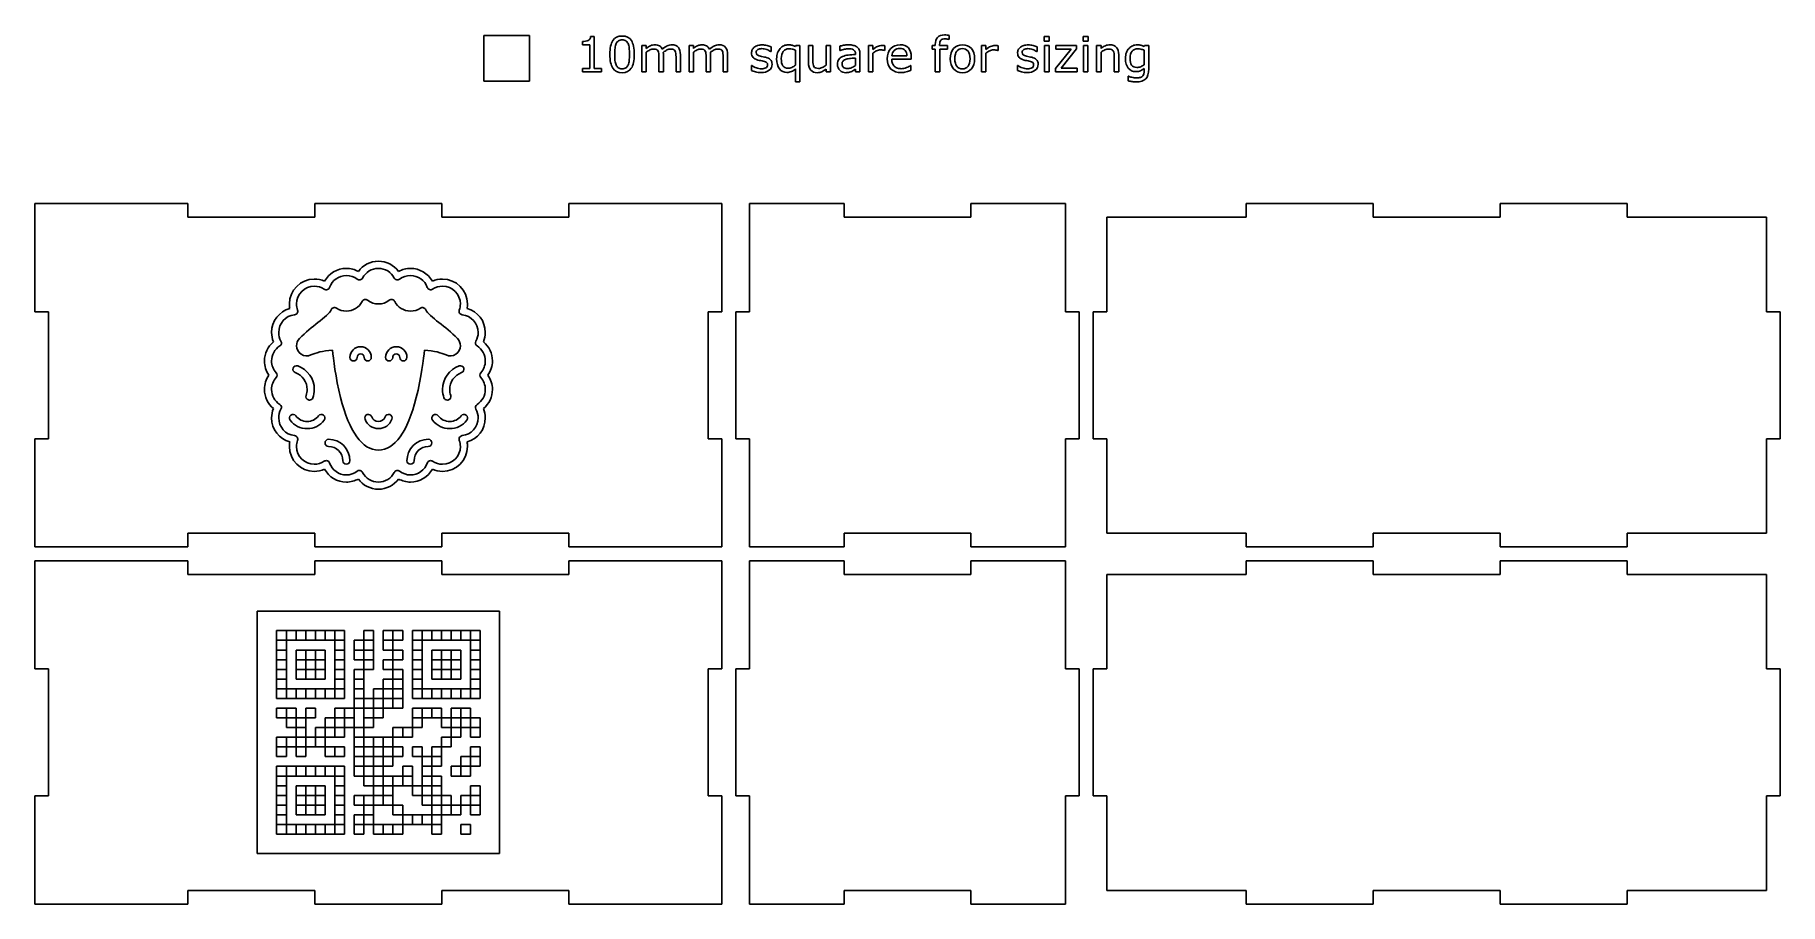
# Model space of a CAD drawing. Extents: x 0 to 15, y 10.5 to 18.
import ezdxf

# ---------------------------------------------------------------- set-up
doc = ezdxf.new("R2010")
doc.units = 0
doc.layers.get('0').update_dxf_attribs({"linetype": 'CONTINUOUS'})

msp = doc.modelspace()

# ---------------------------------------------------------------- linework, layer by layer
at = {"color": 7}
for p, q in [((3.857796, 17.980536), (4.251497, 17.980536)), ((3.857796, 17.586835), (3.857796, 17.980536)), ((4.251497, 17.980536), (4.251497, 17.586835)), ((4.70602, 17.90035), (4.70602, 17.92802)), ((4.76909, 17.90035), (4.70602, 17.90035)), ((4.76909, 17.697307), (4.76909, 17.90035)), ((4.776617, 17.970337), (4.808152, 17.970337)), ((4.808152, 17.970337), (4.808152, 17.697308)), ((5.216877, 17.666383), (5.216877, 17.893637)), ((5.216877, 17.893637), (5.255126, 17.893637)), ((5.255126, 17.893637), (5.255126, 17.868409)), ((5.62215, 17.666383), (5.62215, 17.893637)), ((5.62215, 17.893637), (5.660399, 17.893637)), ((5.660399, 17.893637), (5.660399, 17.868409)), ((6.327313, 17.88204), (6.327313, 17.841146)), ((6.537069, 17.883871), (6.53951, 17.893637)), ((6.537069, 17.724163), (6.537069, 17.852743)), ((6.53951, 17.893637), (6.575317, 17.893637)), ((6.575317, 17.893637), (6.575318, 17.582562)), ((6.648967, 17.746135), (6.648967, 17.893637)), ((6.648967, 17.893637), (6.687215, 17.893637)), ((6.687215, 17.893637), (6.687215, 17.764242)), ((6.800739, 17.723959), (6.800739, 17.893637)), ((6.800739, 17.893637), (6.838987, 17.893637)), ((6.838987, 17.893637), (6.838989, 17.666383)), ((6.917926, 17.849895), (6.917926, 17.888754)), ((7.164507, 17.666383), (7.164507, 17.893637)), ((7.164507, 17.893637), (7.202756, 17.893637)), ((7.202756, 17.893637), (7.202756, 17.860068)), ((7.306313, 17.851929), (7.304278, 17.851929)), ((7.306312, 17.891195), (7.306313, 17.851929)), ((7.713212, 17.861492), (7.713212, 17.893637)), ((7.713212, 17.893637), (7.73905, 17.893637)), ((7.73905, 17.861492), (7.713212, 17.861492)), ((7.73905, 17.893637), (7.73905, 17.901164)), ((7.73905, 17.666383), (7.73905, 17.861492)), ((7.776078, 17.901368), (7.776078, 17.893637)), ((7.776078, 17.893637), (7.845047, 17.893637)), ((7.845047, 17.861492), (7.777298, 17.861492)), ((7.777298, 17.861492), (7.777298, 17.666383)), ((7.845047, 17.893637), (7.845047, 17.861492)), ((7.85929, 17.945923), (7.857254, 17.945923)), ((7.859289, 17.980917), (7.85929, 17.945923)), ((8.136388, 17.666383), (8.136388, 17.893637)), ((8.136388, 17.893637), (8.174636, 17.893637)), ((8.174636, 17.893637), (8.174636, 17.860068)), ((8.278193, 17.851929), (8.276158, 17.851929)), ((8.278193, 17.891195), (8.278193, 17.851929)), ((8.61409, 17.88204), (8.61409, 17.841146)), ((8.675734, 17.931682), (8.675734, 17.971354)), ((8.675734, 17.971354), (8.718865, 17.971354)), ((8.718865, 17.931682), (8.675734, 17.931682)), ((8.678176, 17.666383), (8.678176, 17.893637)), ((8.678176, 17.893637), (8.716424, 17.893637)), ((8.716424, 17.893637), (8.716424, 17.666383)), ((8.718865, 17.971354), (8.718865, 17.931682)), ((8.77339, 17.694663), (8.905836, 17.861695)), ((8.776238, 17.861695), (8.776238, 17.893637)), ((8.776238, 17.893637), (8.953443, 17.893637)), ((8.905836, 17.861695), (8.776238, 17.861695)), ((8.953443, 17.866374), (8.820387, 17.698732)), ((8.953443, 17.893637), (8.953443, 17.866374)), ((9.008985, 17.931682), (9.008985, 17.971354)), ((9.008985, 17.971354), (9.052117, 17.971354)), ((9.052117, 17.931682), (9.008985, 17.931682)), ((9.011427, 17.666383), (9.011427, 17.893637)), ((9.011427, 17.893637), (9.049676, 17.893637)), ((9.049676, 17.893637), (9.049676, 17.666383)), ((9.052117, 17.971354), (9.052117, 17.931682)), ((9.125359, 17.666383), (9.125359, 17.893637)), ((9.125359, 17.893637), (9.163607, 17.893637)), ((9.163607, 17.893637), (9.163607, 17.868409)), ((9.535106, 17.728842), (9.535106, 17.852743)), ((9.535107, 17.883871), (9.537548, 17.893637)), ((9.537548, 17.893637), (9.573355, 17.893637)), ((9.573355, 17.893637), (9.573355, 17.692221)), ((5.09827, 17.725587), (5.098272, 17.725587)), ((5.151779, 17.817953), (5.151779, 17.817953)), ((5.255126, 17.83606), (5.255126, 17.666383)), ((5.363566, 17.666383), (5.363566, 17.795777)), ((5.401815, 17.81185), (5.401815, 17.666383)), ((5.510257, 17.666383), (5.510257, 17.795777)), ((5.548501, 17.813884), (5.548506, 17.666383)), ((5.660399, 17.83606), (5.660399, 17.666383)), ((5.768839, 17.666383), (5.768839, 17.795777)), ((5.807087, 17.81185), (5.807087, 17.666383)), ((5.91553, 17.666383), (5.91553, 17.795777)), ((5.953774, 17.813884), (5.953778, 17.666383)), ((6.158652, 17.680014), (6.158652, 17.722942)), ((6.158652, 17.722942), (6.160688, 17.722942)), ((6.327313, 17.841146), (6.325278, 17.841146)), ((6.336264, 17.731894), (6.336264, 17.731894)), ((6.537069, 17.724163), (6.537069, 17.724163)), ((6.919962, 17.849895), (6.917926, 17.849895)), ((7.052815, 17.816529), (7.052815, 17.822429)), ((7.052815, 17.722332), (7.052815, 17.785605)), ((7.052815, 17.722332), (7.052815, 17.722332)), ((7.090859, 17.820598), (7.09086, 17.666383)), ((7.202756, 17.827719), (7.202756, 17.666383)), ((7.36511, 17.805339), (7.495318, 17.805339)), ((7.532549, 17.776043), (7.36511, 17.776043)), ((7.526039, 17.721925), (7.528074, 17.721925)), ((7.528074, 17.721925), (7.528074, 17.680218)), ((7.53255, 17.796794), (7.532549, 17.776043)), ((8.037715, 17.779908), (8.037715, 17.779908)), ((8.077185, 17.779908), (8.077185, 17.779908)), ((8.174636, 17.827719), (8.174636, 17.666383)), ((8.445429, 17.680014), (8.445429, 17.722942)), ((8.445429, 17.722942), (8.447465, 17.722942)), ((8.61409, 17.841146), (8.612055, 17.841146)), ((8.623041, 17.731894), (8.623041, 17.731894)), ((9.163607, 17.83606), (9.163607, 17.666383)), ((9.277132, 17.666383), (9.277132, 17.795777)), ((9.315381, 17.813884), (9.315381, 17.666383)), ((9.535106, 17.728842), (9.535106, 17.728842)), ((4.251497, 17.586835), (3.857796, 17.586835)), ((4.70602, 17.666383), (4.70602, 17.697307)), ((4.70602, 17.697307), (4.76909, 17.697307)), ((4.870001, 17.666383), (4.70602, 17.666383)), ((4.808152, 17.697308), (4.870001, 17.697308)), ((4.870001, 17.697308), (4.870001, 17.666383)), ((5.255126, 17.666383), (5.216877, 17.666383)), ((5.401815, 17.666383), (5.363566, 17.666383)), ((5.548506, 17.666383), (5.510257, 17.666383)), ((5.660399, 17.666383), (5.62215, 17.666383)), ((5.807087, 17.666383), (5.768839, 17.666383)), ((5.953778, 17.666383), (5.91553, 17.666383)), ((6.537069, 17.582562), (6.537069, 17.692018)), ((6.575318, 17.582562), (6.537069, 17.582562)), ((6.80074, 17.666383), (6.80074, 17.691611)), ((6.838989, 17.666383), (6.80074, 17.666383)), ((7.052815, 17.666383), (7.052815, 17.690594)), ((7.09086, 17.666383), (7.052815, 17.666383)), ((7.202756, 17.666383), (7.164507, 17.666383)), ((7.777298, 17.666383), (7.73905, 17.666383)), ((8.174636, 17.666383), (8.136388, 17.666383)), ((8.716424, 17.666383), (8.678176, 17.666383)), ((8.77339, 17.666383), (8.77339, 17.694663)), ((8.956902, 17.666383), (8.77339, 17.666383)), ((8.820387, 17.698732), (8.956902, 17.698732)), ((8.956902, 17.698732), (8.956902, 17.666383)), ((9.049676, 17.666383), (9.011427, 17.666383)), ((9.163607, 17.666383), (9.125359, 17.666383)), ((9.315381, 17.666383), (9.277132, 17.666383)), ((9.397167, 17.590089), (9.397167, 17.629152)), ((9.397167, 17.629152), (9.399203, 17.629152)), ((9.535107, 17.676556), (9.535107, 17.697307)), ((3.631719, 15.374435), (3.631719, 15.374435)), ((2.799644, 15.242771), (2.799644, 15.242771)), ((3.16708, 15.181531), (3.16708, 15.181531)), ((3.34802, 15.273237), (3.34802, 15.273237)), ((3.932572, 15.181531), (3.932572, 15.181531)), ((2.238286, 15.080946), (2.238286, 15.080946)), ((3.832324, 15.038614), (3.832324, 15.038614)), ((3.503897, 14.936574), (3.503897, 14.936574)), ((2.48123, 14.716112), (2.48123, 14.716112)), ((3.706002, 14.716112), (3.706002, 14.716112)), ((3.068248, 14.681435), (3.068248, 14.681435)), ((2.524067, 14.507898), (2.524067, 14.507898)), ((3.381418, 14.507898), (3.381418, 14.507898)), ((1.911091, 13.029854), (3.994421, 13.029854)), ((1.911091, 10.946524), (1.911091, 13.029854)), ((3.994421, 13.029854), (3.994421, 10.946524)), ((2.077757, 12.863188), (2.16109, 12.863188)), ((2.077757, 12.779855), (2.077757, 12.863188)), ((2.16109, 12.779855), (2.077757, 12.779855)), ((2.077757, 12.779855), (2.16109, 12.779855)), ((2.077757, 12.696521), (2.077757, 12.779855)), ((2.16109, 12.863188), (2.16109, 12.779855)), ((2.16109, 12.863188), (2.244423, 12.863188)), ((2.16109, 12.779855), (2.16109, 12.863188)), ((2.244423, 12.779855), (2.16109, 12.779855)), ((2.16109, 12.779855), (2.16109, 12.696521)), ((2.244423, 12.863188), (2.244423, 12.779855)), ((2.244423, 12.863188), (2.327757, 12.863188)), ((2.244423, 12.779855), (2.244423, 12.863188)), ((2.327757, 12.779855), (2.244423, 12.779855)), ((2.327757, 12.863188), (2.327757, 12.779855)), ((2.327757, 12.863188), (2.41109, 12.863188)), ((2.327757, 12.779855), (2.327757, 12.863188)), ((2.41109, 12.779855), (2.327757, 12.779855)), ((2.41109, 12.863188), (2.41109, 12.779855)), ((2.41109, 12.863188), (2.494423, 12.863188)), ((2.41109, 12.779855), (2.41109, 12.863188)), ((2.494423, 12.779855), (2.41109, 12.779855)), ((2.494423, 12.863188), (2.494423, 12.779855)), ((2.494423, 12.863188), (2.577756, 12.863188)), ((2.494423, 12.779855), (2.494423, 12.863188)), ((2.577756, 12.779855), (2.494423, 12.779855)), ((2.577756, 12.863188), (2.577756, 12.779855)), ((2.577756, 12.863188), (2.66109, 12.863188)), ((2.577756, 12.779855), (2.577756, 12.863188)), ((2.66109, 12.779855), (2.577756, 12.779855)), ((2.577756, 12.779855), (2.66109, 12.779855)), ((2.577756, 12.696521), (2.577756, 12.779855)), ((2.66109, 12.863188), (2.66109, 12.779855)), ((2.66109, 12.779855), (2.66109, 12.696521)), ((2.744423, 12.779855), (2.827756, 12.779855)), ((2.744423, 12.696521), (2.744423, 12.779855)), ((2.827756, 12.863188), (2.911089, 12.863188)), ((2.827756, 12.779855), (2.827756, 12.863188)), ((2.911089, 12.779855), (2.827756, 12.779855)), ((2.827756, 12.779855), (2.827756, 12.696521)), ((2.827756, 12.779855), (2.911089, 12.779855)), ((2.827756, 12.696521), (2.827756, 12.779855)), ((2.911089, 12.863188), (2.911089, 12.779855)), ((2.911089, 12.779855), (2.911089, 12.696521)), ((2.994423, 12.863188), (3.077756, 12.863188)), ((2.994423, 12.779855), (2.994423, 12.863188)), ((3.077756, 12.779855), (2.994423, 12.779855)), ((2.994423, 12.779855), (3.077756, 12.779855)), ((2.994423, 12.696521), (2.994423, 12.779855)), ((3.077756, 12.863188), (3.077756, 12.779855)), ((3.077756, 12.863188), (3.161089, 12.863188)), ((3.077756, 12.779855), (3.077756, 12.863188)), ((3.161089, 12.779855), (3.077756, 12.779855)), ((3.077756, 12.779855), (3.077756, 12.696521)), ((3.161089, 12.863188), (3.161089, 12.779855)), ((3.244422, 12.863188), (3.327755, 12.863188)), ((3.244422, 12.779855), (3.244422, 12.863188)), ((3.327755, 12.779855), (3.244422, 12.779855)), ((3.244422, 12.779855), (3.327755, 12.779855)), ((3.244422, 12.696521), (3.244422, 12.779855)), ((3.327755, 12.863188), (3.327755, 12.779855)), ((3.327755, 12.863188), (3.411089, 12.863188)), ((3.327755, 12.779855), (3.327755, 12.863188)), ((3.411089, 12.779855), (3.327755, 12.779855)), ((3.327755, 12.779855), (3.327755, 12.696521)), ((3.411089, 12.863188), (3.411089, 12.779855)), ((3.411089, 12.863188), (3.494422, 12.863188)), ((3.411089, 12.779855), (3.411089, 12.863188)), ((3.494422, 12.779855), (3.411089, 12.779855)), ((3.494422, 12.863188), (3.494422, 12.779855)), ((3.494422, 12.863188), (3.577755, 12.863188)), ((3.494422, 12.779855), (3.494422, 12.863188)), ((3.577755, 12.779855), (3.494422, 12.779855)), ((3.577755, 12.863188), (3.577755, 12.779855)), ((3.577755, 12.863188), (3.661088, 12.863188)), ((3.577755, 12.779855), (3.577755, 12.863188)), ((3.661088, 12.779855), (3.577755, 12.779855)), ((3.661088, 12.863188), (3.661088, 12.779855)), ((3.661088, 12.863188), (3.744422, 12.863188)), ((3.661088, 12.779855), (3.661088, 12.863188)), ((3.744422, 12.779855), (3.661088, 12.779855)), ((3.744422, 12.863188), (3.744422, 12.779855)), ((3.744422, 12.863188), (3.827755, 12.863188)), ((3.744422, 12.779855), (3.744422, 12.863188)), ((3.827755, 12.779855), (3.744422, 12.779855)), ((3.744422, 12.779855), (3.827755, 12.779855)), ((3.744422, 12.696521), (3.744422, 12.779855)), ((3.827755, 12.863188), (3.827755, 12.779855)), ((3.827755, 12.779855), (3.827755, 12.696521)), ((2.16109, 12.696521), (2.077757, 12.696521)), ((2.077757, 12.696521), (2.16109, 12.696521)), ((2.077757, 12.613188), (2.077757, 12.696521)), ((2.16109, 12.613188), (2.077757, 12.613188)), ((2.077757, 12.613188), (2.16109, 12.613188)), ((2.077757, 12.529855), (2.077757, 12.613188)), ((2.16109, 12.696521), (2.16109, 12.613188)), ((2.16109, 12.613188), (2.16109, 12.529855)), ((2.244423, 12.696521), (2.327757, 12.696521)), ((2.244423, 12.613188), (2.244423, 12.696521)), ((2.327757, 12.613188), (2.244423, 12.613188)), ((2.244423, 12.613188), (2.327757, 12.613188)), ((2.244423, 12.529855), (2.244423, 12.613188)), ((2.327757, 12.696521), (2.327757, 12.613188)), ((2.327757, 12.696521), (2.41109, 12.696521)), ((2.327757, 12.613188), (2.327757, 12.696521)), ((2.41109, 12.613188), (2.327757, 12.613188)), ((2.327757, 12.613188), (2.327757, 12.529855)), ((2.327757, 12.613188), (2.41109, 12.613188)), ((2.327757, 12.529855), (2.327757, 12.613188)), ((2.41109, 12.696521), (2.41109, 12.613188)), ((2.41109, 12.696521), (2.494423, 12.696521)), ((2.41109, 12.613188), (2.41109, 12.696521)), ((2.494423, 12.613188), (2.41109, 12.613188)), ((2.41109, 12.613188), (2.41109, 12.529855)), ((2.41109, 12.613188), (2.494423, 12.613188)), ((2.41109, 12.529855), (2.41109, 12.613188)), ((2.494423, 12.696521), (2.494423, 12.613188)), ((2.494423, 12.613188), (2.494423, 12.529855)), ((2.66109, 12.696521), (2.577756, 12.696521)), ((2.577756, 12.696521), (2.66109, 12.696521)), ((2.577756, 12.613188), (2.577756, 12.696521)), ((2.66109, 12.613188), (2.577756, 12.613188)), ((2.577756, 12.613188), (2.66109, 12.613188)), ((2.577756, 12.529855), (2.577756, 12.613188)), ((2.66109, 12.696521), (2.66109, 12.613188)), ((2.66109, 12.613188), (2.66109, 12.529855)), ((2.827756, 12.696521), (2.744423, 12.696521)), ((2.744423, 12.696521), (2.827756, 12.696521)), ((2.744423, 12.613188), (2.744423, 12.696521)), ((2.827756, 12.613188), (2.744423, 12.613188)), ((2.911089, 12.696521), (2.827756, 12.696521)), ((2.827756, 12.696521), (2.827756, 12.613188)), ((2.827756, 12.696521), (2.911089, 12.696521)), ((2.827756, 12.613188), (2.827756, 12.696521)), ((2.911089, 12.613188), (2.827756, 12.613188)), ((2.827756, 12.613188), (2.911089, 12.613188)), ((2.827756, 12.529855), (2.827756, 12.613188)), ((2.911089, 12.696521), (2.911089, 12.613188)), ((2.911089, 12.613188), (2.911089, 12.529855)), ((3.077756, 12.696521), (2.994423, 12.696521)), ((2.994423, 12.613188), (3.077756, 12.613188)), ((2.994423, 12.529855), (2.994423, 12.613188)), ((3.077756, 12.696521), (3.161089, 12.696521)), ((3.077756, 12.613188), (3.077756, 12.696521)), ((3.161089, 12.613188), (3.077756, 12.613188)), ((3.077756, 12.613188), (3.077756, 12.529855)), ((3.161089, 12.696521), (3.161089, 12.613188)), ((3.327755, 12.696521), (3.244422, 12.696521)), ((3.244422, 12.696521), (3.327755, 12.696521)), ((3.244422, 12.613188), (3.244422, 12.696521)), ((3.327755, 12.613188), (3.244422, 12.613188)), ((3.244422, 12.613188), (3.327755, 12.613188)), ((3.244422, 12.529855), (3.244422, 12.613188)), ((3.327755, 12.696521), (3.327755, 12.613188)), ((3.327755, 12.613188), (3.327755, 12.529855)), ((3.411089, 12.696521), (3.494422, 12.696521)), ((3.411089, 12.613188), (3.411089, 12.696521)), ((3.494422, 12.613188), (3.411089, 12.613188)), ((3.411089, 12.613188), (3.494422, 12.613188)), ((3.411089, 12.529855), (3.411089, 12.613188)), ((3.494422, 12.696521), (3.494422, 12.613188)), ((3.494422, 12.696521), (3.577755, 12.696521)), ((3.494422, 12.613188), (3.494422, 12.696521)), ((3.577755, 12.613188), (3.494422, 12.613188)), ((3.494422, 12.613188), (3.494422, 12.529855)), ((3.494422, 12.613188), (3.577755, 12.613188)), ((3.494422, 12.529855), (3.494422, 12.613188)), ((3.577755, 12.696521), (3.577755, 12.613188)), ((3.577755, 12.696521), (3.661088, 12.696521)), ((3.577755, 12.613188), (3.577755, 12.696521)), ((3.661088, 12.613188), (3.577755, 12.613188)), ((3.577755, 12.613188), (3.577755, 12.529855)), ((3.577755, 12.613188), (3.661088, 12.613188)), ((3.577755, 12.529855), (3.577755, 12.613188)), ((3.661088, 12.696521), (3.661088, 12.613188)), ((3.661088, 12.613188), (3.661088, 12.529855)), ((3.827755, 12.696521), (3.744422, 12.696521)), ((3.744422, 12.696521), (3.827755, 12.696521)), ((3.744422, 12.613188), (3.744422, 12.696521)), ((3.827755, 12.613188), (3.744422, 12.613188)), ((3.744422, 12.613188), (3.827755, 12.613188)), ((3.744422, 12.529855), (3.744422, 12.613188)), ((3.827755, 12.696521), (3.827755, 12.613188)), ((3.827755, 12.613188), (3.827755, 12.529855)), ((2.16109, 12.529855), (2.077757, 12.529855)), ((2.077757, 12.529855), (2.16109, 12.529855)), ((2.077757, 12.446522), (2.077757, 12.529855)), ((2.16109, 12.529855), (2.16109, 12.446522)), ((2.327757, 12.529855), (2.244423, 12.529855)), ((2.244423, 12.529855), (2.327757, 12.529855)), ((2.244423, 12.446522), (2.244423, 12.529855)), ((2.41109, 12.529855), (2.327757, 12.529855)), ((2.327757, 12.529855), (2.327757, 12.446522)), ((2.327757, 12.529855), (2.41109, 12.529855)), ((2.327757, 12.446522), (2.327757, 12.529855)), ((2.494423, 12.529855), (2.41109, 12.529855)), ((2.41109, 12.529855), (2.41109, 12.446522)), ((2.41109, 12.529855), (2.494423, 12.529855)), ((2.41109, 12.446522), (2.41109, 12.529855)), ((2.494423, 12.529855), (2.494423, 12.446522)), ((2.66109, 12.529855), (2.577756, 12.529855)), ((2.577756, 12.529855), (2.66109, 12.529855)), ((2.577756, 12.446522), (2.577756, 12.529855)), ((2.66109, 12.529855), (2.66109, 12.446522)), ((2.744423, 12.529855), (2.827756, 12.529855)), ((2.744423, 12.446522), (2.744423, 12.529855)), ((2.911089, 12.529855), (2.827756, 12.529855)), ((2.827756, 12.529855), (2.827756, 12.446522)), ((3.077756, 12.529855), (2.994423, 12.529855)), ((3.077756, 12.529855), (3.161089, 12.529855)), ((3.077756, 12.446522), (3.077756, 12.529855)), ((3.161089, 12.529855), (3.161089, 12.446522)), ((3.327755, 12.529855), (3.244422, 12.529855)), ((3.244422, 12.529855), (3.327755, 12.529855)), ((3.244422, 12.446522), (3.244422, 12.529855)), ((3.327755, 12.529855), (3.327755, 12.446522)), ((3.494422, 12.529855), (3.411089, 12.529855)), ((3.411089, 12.529855), (3.494422, 12.529855)), ((3.411089, 12.446522), (3.411089, 12.529855)), ((3.577755, 12.529855), (3.494422, 12.529855)), ((3.494422, 12.529855), (3.494422, 12.446522)), ((3.494422, 12.529855), (3.577755, 12.529855)), ((3.494422, 12.446522), (3.494422, 12.529855)), ((3.661088, 12.529855), (3.577755, 12.529855)), ((3.577755, 12.529855), (3.577755, 12.446522)), ((3.577755, 12.529855), (3.661088, 12.529855)), ((3.577755, 12.446522), (3.577755, 12.529855)), ((3.661088, 12.529855), (3.661088, 12.446522)), ((3.827755, 12.529855), (3.744422, 12.529855)), ((3.744422, 12.529855), (3.827755, 12.529855)), ((3.744422, 12.446522), (3.744422, 12.529855)), ((3.827755, 12.529855), (3.827755, 12.446522)), ((2.16109, 12.446522), (2.077757, 12.446522)), ((2.077757, 12.446522), (2.16109, 12.446522)), ((2.077757, 12.363189), (2.077757, 12.446522)), ((2.16109, 12.363189), (2.077757, 12.363189)), ((2.077757, 12.363189), (2.16109, 12.363189)), ((2.077757, 12.279855), (2.077757, 12.363189)), ((2.16109, 12.446522), (2.16109, 12.363189)), ((2.16109, 12.363189), (2.16109, 12.279855)), ((2.16109, 12.363189), (2.244423, 12.363189)), ((2.16109, 12.279855), (2.16109, 12.363189)), ((2.327757, 12.446522), (2.244423, 12.446522)), ((2.244423, 12.363189), (2.244423, 12.279855)), ((2.244423, 12.363189), (2.327757, 12.363189)), ((2.244423, 12.279855), (2.244423, 12.363189)), ((2.41109, 12.446522), (2.327757, 12.446522)), ((2.327757, 12.363189), (2.327757, 12.279855)), ((2.327757, 12.363189), (2.41109, 12.363189)), ((2.327757, 12.279855), (2.327757, 12.363189)), ((2.494423, 12.446522), (2.41109, 12.446522)), ((2.41109, 12.363189), (2.41109, 12.279855)), ((2.41109, 12.363189), (2.494423, 12.363189)), ((2.41109, 12.279855), (2.41109, 12.363189)), ((2.494423, 12.363189), (2.494423, 12.279855)), ((2.494423, 12.363189), (2.577756, 12.363189)), ((2.494423, 12.279855), (2.494423, 12.363189)), ((2.66109, 12.446522), (2.577756, 12.446522)), ((2.577756, 12.446522), (2.66109, 12.446522)), ((2.577756, 12.363189), (2.577756, 12.446522)), ((2.66109, 12.363189), (2.577756, 12.363189)), ((2.577756, 12.363189), (2.577756, 12.279855)), ((2.577756, 12.363189), (2.66109, 12.363189)), ((2.577756, 12.279855), (2.577756, 12.363189)), ((2.66109, 12.446522), (2.66109, 12.363189)), ((2.66109, 12.363189), (2.66109, 12.279855)), ((2.827756, 12.446522), (2.744423, 12.446522)), ((2.744423, 12.446522), (2.827756, 12.446522)), ((2.744423, 12.363189), (2.744423, 12.446522)), ((2.827756, 12.363189), (2.744423, 12.363189)), ((2.744423, 12.363189), (2.827756, 12.363189)), ((2.744423, 12.279855), (2.744423, 12.363189)), ((2.827756, 12.446522), (2.827756, 12.363189)), ((2.827756, 12.363189), (2.827756, 12.279855)), ((2.911089, 12.363189), (2.994423, 12.363189)), ((2.911089, 12.279855), (2.911089, 12.363189)), ((2.994423, 12.446522), (3.077756, 12.446522)), ((2.994423, 12.363189), (2.994423, 12.446522)), ((3.077756, 12.363189), (2.994423, 12.363189)), ((2.994423, 12.363189), (2.994423, 12.279855)), ((3.161089, 12.446522), (3.077756, 12.446522)), ((3.077756, 12.446522), (3.077756, 12.363189)), ((3.077756, 12.446522), (3.161089, 12.446522)), ((3.077756, 12.363189), (3.077756, 12.446522)), ((3.161089, 12.363189), (3.077756, 12.363189)), ((3.077756, 12.363189), (3.161089, 12.363189)), ((3.077756, 12.279855), (3.077756, 12.363189)), ((3.161089, 12.446522), (3.161089, 12.363189)), ((3.161089, 12.363189), (3.161089, 12.279855)), ((3.327755, 12.446522), (3.244422, 12.446522)), ((3.244422, 12.446522), (3.327755, 12.446522)), ((3.244422, 12.363189), (3.244422, 12.446522)), ((3.327755, 12.363189), (3.244422, 12.363189)), ((3.244422, 12.363189), (3.327755, 12.363189)), ((3.244422, 12.279855), (3.244422, 12.363189)), ((3.327755, 12.446522), (3.327755, 12.363189)), ((3.327755, 12.363189), (3.327755, 12.279855)), ((3.327755, 12.363189), (3.411089, 12.363189)), ((3.327755, 12.279855), (3.327755, 12.363189)), ((3.494422, 12.446522), (3.411089, 12.446522)), ((3.411089, 12.363189), (3.411089, 12.279855)), ((3.411089, 12.363189), (3.494422, 12.363189)), ((3.411089, 12.279855), (3.411089, 12.363189)), ((3.577755, 12.446522), (3.494422, 12.446522)), ((3.494422, 12.363189), (3.494422, 12.279855)), ((3.494422, 12.363189), (3.577755, 12.363189)), ((3.494422, 12.279855), (3.494422, 12.363189)), ((3.661088, 12.446522), (3.577755, 12.446522)), ((3.577755, 12.363189), (3.577755, 12.279855)), ((3.577755, 12.363189), (3.661088, 12.363189)), ((3.577755, 12.279855), (3.577755, 12.363189)), ((3.661088, 12.363189), (3.661088, 12.279855)), ((3.661088, 12.363189), (3.744422, 12.363189)), ((3.661088, 12.279855), (3.661088, 12.363189)), ((3.827755, 12.446522), (3.744422, 12.446522)), ((3.744422, 12.446522), (3.827755, 12.446522)), ((3.744422, 12.363189), (3.744422, 12.446522)), ((3.827755, 12.363189), (3.744422, 12.363189)), ((3.744422, 12.363189), (3.744422, 12.279855)), ((3.744422, 12.363189), (3.827755, 12.363189)), ((3.744422, 12.279855), (3.744422, 12.363189)), ((3.827755, 12.446522), (3.827755, 12.363189)), ((3.827755, 12.363189), (3.827755, 12.279855)), ((2.16109, 12.279855), (2.077757, 12.279855)), ((2.077757, 12.196522), (2.16109, 12.196522)), ((2.077757, 12.113189), (2.077757, 12.196522)), ((2.244423, 12.279855), (2.16109, 12.279855)), ((2.16109, 12.196522), (2.16109, 12.113189)), ((2.16109, 12.196522), (2.244423, 12.196522)), ((2.16109, 12.113189), (2.16109, 12.196522)), ((2.327757, 12.279855), (2.244423, 12.279855)), ((2.244423, 12.196522), (2.244423, 12.113189)), ((2.41109, 12.279855), (2.327757, 12.279855)), ((2.327757, 12.196522), (2.41109, 12.196522)), ((2.327757, 12.113189), (2.327757, 12.196522)), ((2.494423, 12.279855), (2.41109, 12.279855)), ((2.41109, 12.196522), (2.41109, 12.113189)), ((2.577756, 12.279855), (2.494423, 12.279855)), ((2.66109, 12.279855), (2.577756, 12.279855)), ((2.577756, 12.196522), (2.66109, 12.196522)), ((2.577756, 12.113189), (2.577756, 12.196522)), ((2.66109, 12.196522), (2.66109, 12.113189)), ((2.66109, 12.196522), (2.744423, 12.196522)), ((2.66109, 12.113189), (2.66109, 12.196522)), ((2.827756, 12.279855), (2.744423, 12.279855)), ((2.744423, 12.279855), (2.827756, 12.279855)), ((2.744423, 12.196522), (2.744423, 12.279855)), ((2.827756, 12.196522), (2.744423, 12.196522)), ((2.744423, 12.196522), (2.744423, 12.113189)), ((2.827756, 12.279855), (2.827756, 12.196522)), ((2.827756, 12.279855), (2.911089, 12.279855)), ((2.827756, 12.196522), (2.827756, 12.279855)), ((2.911089, 12.196522), (2.827756, 12.196522)), ((2.827756, 12.196522), (2.911089, 12.196522)), ((2.827756, 12.113189), (2.827756, 12.196522)), ((2.994423, 12.279855), (2.911089, 12.279855)), ((2.911089, 12.279855), (2.911089, 12.196522)), ((2.911089, 12.279855), (2.994423, 12.279855)), ((2.911089, 12.196522), (2.911089, 12.279855)), ((2.994423, 12.196522), (2.911089, 12.196522)), ((2.911089, 12.196522), (2.911089, 12.113189)), ((2.911089, 12.196522), (2.994423, 12.196522)), ((2.911089, 12.113189), (2.911089, 12.196522)), ((2.994423, 12.279855), (2.994423, 12.196522)), ((2.994423, 12.279855), (3.077756, 12.279855)), ((2.994423, 12.196522), (2.994423, 12.279855)), ((3.077756, 12.196522), (2.994423, 12.196522)), ((2.994423, 12.196522), (2.994423, 12.113189)), ((3.161089, 12.279855), (3.077756, 12.279855)), ((3.077756, 12.279855), (3.077756, 12.196522)), ((3.077756, 12.279855), (3.161089, 12.279855)), ((3.077756, 12.196522), (3.077756, 12.279855)), ((3.161089, 12.196522), (3.077756, 12.196522)), ((3.161089, 12.279855), (3.161089, 12.196522)), ((3.327755, 12.279855), (3.244422, 12.279855)), ((3.244422, 12.196522), (3.327755, 12.196522)), ((3.244422, 12.113189), (3.244422, 12.196522)), ((3.411089, 12.279855), (3.327755, 12.279855)), ((3.327755, 12.196522), (3.327755, 12.113189)), ((3.327755, 12.196522), (3.411089, 12.196522)), ((3.327755, 12.113189), (3.327755, 12.196522)), ((3.494422, 12.279855), (3.411089, 12.279855)), ((3.411089, 12.196522), (3.411089, 12.113189)), ((3.411089, 12.196522), (3.494422, 12.196522)), ((3.411089, 12.113189), (3.411089, 12.196522)), ((3.577755, 12.279855), (3.494422, 12.279855)), ((3.494422, 12.196522), (3.494422, 12.113189)), ((3.661088, 12.279855), (3.577755, 12.279855)), ((3.577755, 12.196522), (3.661088, 12.196522)), ((3.577755, 12.113189), (3.577755, 12.196522)), ((3.744422, 12.279855), (3.661088, 12.279855)), ((3.661088, 12.196522), (3.661088, 12.113189)), ((3.661088, 12.196522), (3.744422, 12.196522)), ((3.661088, 12.113189), (3.661088, 12.196522)), ((3.827755, 12.279855), (3.744422, 12.279855)), ((3.744422, 12.196522), (3.744422, 12.113189)), ((2.16109, 12.113189), (2.077757, 12.113189)), ((2.244423, 12.113189), (2.16109, 12.113189)), ((2.16109, 12.113189), (2.244423, 12.113189)), ((2.16109, 12.029856), (2.16109, 12.113189)), ((2.244423, 12.029856), (2.16109, 12.029856)), ((2.244423, 12.113189), (2.244423, 12.029856)), ((2.244423, 12.113189), (2.327757, 12.113189)), ((2.244423, 12.029856), (2.244423, 12.113189)), ((2.327757, 12.029856), (2.244423, 12.029856)), ((2.244423, 12.029856), (2.327757, 12.029856)), ((2.244423, 11.946522), (2.244423, 12.029856)), ((2.41109, 12.113189), (2.327757, 12.113189)), ((2.327757, 12.113189), (2.327757, 12.029856)), ((2.327757, 12.029856), (2.327757, 11.946522)), ((2.41109, 12.029856), (2.494423, 12.029856)), ((2.41109, 11.946522), (2.41109, 12.029856)), ((2.494423, 12.113189), (2.577756, 12.113189)), ((2.494423, 12.029856), (2.494423, 12.113189)), ((2.577756, 12.029856), (2.494423, 12.029856)), ((2.494423, 12.029856), (2.494423, 11.946522)), ((2.494423, 12.029856), (2.577756, 12.029856)), ((2.494423, 11.946522), (2.494423, 12.029856)), ((2.66109, 12.113189), (2.577756, 12.113189)), ((2.577756, 12.113189), (2.577756, 12.029856)), ((2.577756, 12.029856), (2.577756, 11.946522)), ((2.577756, 12.029856), (2.66109, 12.029856)), ((2.577756, 11.946522), (2.577756, 12.029856)), ((2.744423, 12.113189), (2.66109, 12.113189)), ((2.66109, 12.113189), (2.744423, 12.113189)), ((2.66109, 12.029856), (2.66109, 12.113189)), ((2.744423, 12.029856), (2.66109, 12.029856)), ((2.66109, 12.029856), (2.66109, 11.946522)), ((2.744423, 12.113189), (2.744423, 12.029856)), ((2.744423, 12.029856), (2.827756, 12.029856)), ((2.744423, 11.946522), (2.744423, 12.029856)), ((2.911089, 12.113189), (2.827756, 12.113189)), ((2.827756, 12.113189), (2.911089, 12.113189)), ((2.827756, 12.029856), (2.827756, 12.113189)), ((2.911089, 12.029856), (2.827756, 12.029856)), ((2.827756, 12.029856), (2.827756, 11.946522)), ((2.994423, 12.113189), (2.911089, 12.113189)), ((2.911089, 12.113189), (2.911089, 12.029856)), ((3.077756, 12.029856), (3.161089, 12.029856)), ((3.077756, 11.946522), (3.077756, 12.029856)), ((3.161089, 12.029856), (3.161089, 11.946522)), ((3.161089, 12.029856), (3.244422, 12.029856)), ((3.161089, 11.946522), (3.161089, 12.029856)), ((3.327755, 12.113189), (3.244422, 12.113189)), ((3.244422, 12.113189), (3.327755, 12.113189)), ((3.244422, 12.029856), (3.244422, 12.113189)), ((3.327755, 12.029856), (3.244422, 12.029856)), ((3.244422, 12.029856), (3.244422, 11.946522)), ((3.411089, 12.113189), (3.327755, 12.113189)), ((3.327755, 12.113189), (3.327755, 12.029856)), ((3.494422, 12.113189), (3.411089, 12.113189)), ((3.494422, 12.113189), (3.577755, 12.113189)), ((3.494422, 12.029856), (3.494422, 12.113189)), ((3.577755, 12.029856), (3.494422, 12.029856)), ((3.661088, 12.113189), (3.577755, 12.113189)), ((3.577755, 12.113189), (3.577755, 12.029856)), ((3.577755, 12.113189), (3.661088, 12.113189)), ((3.577755, 12.029856), (3.577755, 12.113189)), ((3.661088, 12.029856), (3.577755, 12.029856)), ((3.577755, 12.029856), (3.661088, 12.029856)), ((3.577755, 11.946522), (3.577755, 12.029856)), ((3.744422, 12.113189), (3.661088, 12.113189)), ((3.661088, 12.113189), (3.661088, 12.029856)), ((3.661088, 12.113189), (3.744422, 12.113189)), ((3.661088, 12.029856), (3.661088, 12.113189)), ((3.744422, 12.029856), (3.661088, 12.029856)), ((3.661088, 12.029856), (3.661088, 11.946522)), ((3.744422, 12.113189), (3.744422, 12.029856)), ((3.744422, 12.113189), (3.827755, 12.113189)), ((3.744422, 12.029856), (3.744422, 12.113189)), ((3.827755, 12.029856), (3.744422, 12.029856)), ((3.744422, 12.029856), (3.827755, 12.029856)), ((3.744422, 11.946522), (3.744422, 12.029856)), ((3.827755, 12.113189), (3.827755, 12.029856)), ((3.827755, 12.029856), (3.827755, 11.946522)), ((2.077757, 11.946522), (2.16109, 11.946522)), ((2.077757, 11.863189), (2.077757, 11.946522)), ((2.16109, 11.863189), (2.077757, 11.863189)), ((2.077757, 11.863189), (2.16109, 11.863189)), ((2.077757, 11.779856), (2.077757, 11.863189)), ((2.16109, 11.946522), (2.16109, 11.863189)), ((2.16109, 11.946522), (2.244423, 11.946522)), ((2.16109, 11.863189), (2.16109, 11.946522)), ((2.244423, 11.863189), (2.16109, 11.863189)), ((2.16109, 11.863189), (2.16109, 11.779856)), ((2.327757, 11.946522), (2.244423, 11.946522)), ((2.244423, 11.946522), (2.244423, 11.863189)), ((2.244423, 11.863189), (2.327757, 11.863189)), ((2.244423, 11.779856), (2.244423, 11.863189)), ((2.327757, 11.946522), (2.41109, 11.946522)), ((2.327757, 11.863189), (2.327757, 11.946522)), ((2.41109, 11.863189), (2.327757, 11.863189)), ((2.327757, 11.863189), (2.327757, 11.779856)), ((2.494423, 11.946522), (2.41109, 11.946522)), ((2.41109, 11.946522), (2.41109, 11.863189)), ((2.41109, 11.946522), (2.494423, 11.946522)), ((2.41109, 11.863189), (2.41109, 11.946522)), ((2.494423, 11.863189), (2.41109, 11.863189)), ((2.577756, 11.946522), (2.494423, 11.946522)), ((2.494423, 11.946522), (2.494423, 11.863189)), ((2.494423, 11.863189), (2.577756, 11.863189)), ((2.494423, 11.779856), (2.494423, 11.863189)), ((2.66109, 11.946522), (2.577756, 11.946522)), ((2.577756, 11.863189), (2.577756, 11.779856)), ((2.577756, 11.863189), (2.66109, 11.863189)), ((2.577756, 11.779856), (2.577756, 11.863189)), ((2.66109, 11.863189), (2.66109, 11.779856)), ((2.827756, 11.946522), (2.744423, 11.946522)), ((2.744423, 11.946522), (2.827756, 11.946522)), ((2.744423, 11.863189), (2.744423, 11.946522)), ((2.827756, 11.863189), (2.744423, 11.863189)), ((2.744423, 11.863189), (2.827756, 11.863189)), ((2.744423, 11.779856), (2.744423, 11.863189)), ((2.827756, 11.946522), (2.827756, 11.863189)), ((2.827756, 11.946522), (2.911089, 11.946522)), ((2.827756, 11.863189), (2.827756, 11.946522)), ((2.911089, 11.863189), (2.827756, 11.863189)), ((2.827756, 11.863189), (2.827756, 11.779856)), ((2.911089, 11.946522), (2.911089, 11.863189)), ((2.911089, 11.946522), (2.994423, 11.946522)), ((2.911089, 11.863189), (2.911089, 11.946522)), ((2.994423, 11.863189), (2.911089, 11.863189)), ((2.911089, 11.863189), (2.994423, 11.863189)), ((2.911089, 11.779856), (2.911089, 11.863189)), ((2.994423, 11.946522), (2.994423, 11.863189)), ((2.994423, 11.946522), (3.077756, 11.946522)), ((2.994423, 11.863189), (2.994423, 11.946522)), ((3.077756, 11.863189), (2.994423, 11.863189)), ((2.994423, 11.863189), (2.994423, 11.779856)), ((3.161089, 11.946522), (3.077756, 11.946522)), ((3.077756, 11.946522), (3.077756, 11.863189)), ((3.077756, 11.863189), (3.161089, 11.863189)), ((3.077756, 11.779856), (3.077756, 11.863189)), ((3.244422, 11.946522), (3.161089, 11.946522)), ((3.161089, 11.863189), (3.161089, 11.779856)), ((3.244422, 11.863189), (3.327755, 11.863189)), ((3.244422, 11.779856), (3.244422, 11.863189)), ((3.327755, 11.863189), (3.327755, 11.779856)), ((3.411089, 11.863189), (3.494422, 11.863189)), ((3.411089, 11.779856), (3.411089, 11.863189)), ((3.494422, 11.946522), (3.577755, 11.946522)), ((3.494422, 11.863189), (3.494422, 11.946522)), ((3.577755, 11.863189), (3.494422, 11.863189)), ((3.494422, 11.863189), (3.494422, 11.779856)), ((3.661088, 11.946522), (3.577755, 11.946522)), ((3.577755, 11.946522), (3.577755, 11.863189)), ((3.827755, 11.946522), (3.744422, 11.946522)), ((3.744422, 11.863189), (3.827755, 11.863189)), ((3.744422, 11.779856), (3.744422, 11.863189)), ((3.827755, 11.863189), (3.827755, 11.779856)), ((2.16109, 11.779856), (2.077757, 11.779856)), ((2.327757, 11.779856), (2.244423, 11.779856)), ((2.577756, 11.779856), (2.494423, 11.779856)), ((2.66109, 11.779856), (2.577756, 11.779856)), ((2.827756, 11.779856), (2.744423, 11.779856)), ((2.744423, 11.779856), (2.827756, 11.779856)), ((2.744423, 11.696523), (2.744423, 11.779856)), ((2.827756, 11.779856), (2.827756, 11.696523)), ((2.827756, 11.779856), (2.911089, 11.779856)), ((2.827756, 11.696523), (2.827756, 11.779856)), ((2.994423, 11.779856), (2.911089, 11.779856)), ((2.911089, 11.779856), (2.911089, 11.696523)), ((2.911089, 11.779856), (2.994423, 11.779856)), ((2.911089, 11.696523), (2.911089, 11.779856)), ((2.994423, 11.779856), (2.994423, 11.696523)), ((2.994423, 11.779856), (3.077756, 11.779856)), ((2.994423, 11.696523), (2.994423, 11.779856)), ((3.161089, 11.779856), (3.077756, 11.779856)), ((3.077756, 11.779856), (3.077756, 11.696523)), ((3.327755, 11.779856), (3.244422, 11.779856)), ((3.327755, 11.779856), (3.411089, 11.779856)), ((3.327755, 11.696523), (3.327755, 11.779856)), ((3.494422, 11.779856), (3.411089, 11.779856)), ((3.411089, 11.779856), (3.411089, 11.696523)), ((3.411089, 11.779856), (3.494422, 11.779856)), ((3.411089, 11.696523), (3.411089, 11.779856)), ((3.494422, 11.779856), (3.494422, 11.696523)), ((3.661088, 11.779856), (3.744422, 11.779856)), ((3.661088, 11.696523), (3.661088, 11.779856)), ((3.827755, 11.779856), (3.744422, 11.779856)), ((3.744422, 11.779856), (3.744422, 11.696523)), ((3.744422, 11.779856), (3.827755, 11.779856)), ((3.744422, 11.696523), (3.744422, 11.779856)), ((3.827755, 11.779856), (3.827755, 11.696523)), ((2.077757, 11.696523), (2.16109, 11.696523)), ((2.077757, 11.613189), (2.077757, 11.696523)), ((2.16109, 11.613189), (2.077757, 11.613189)), ((2.077757, 11.613189), (2.16109, 11.613189)), ((2.077757, 11.529856), (2.077757, 11.613189)), ((2.16109, 11.696523), (2.16109, 11.613189)), ((2.16109, 11.696523), (2.244423, 11.696523)), ((2.16109, 11.613189), (2.16109, 11.696523)), ((2.244423, 11.613189), (2.16109, 11.613189)), ((2.16109, 11.613189), (2.16109, 11.529856)), ((2.244423, 11.696523), (2.244423, 11.613189)), ((2.244423, 11.696523), (2.327757, 11.696523)), ((2.244423, 11.613189), (2.244423, 11.696523)), ((2.327757, 11.613189), (2.244423, 11.613189)), ((2.327757, 11.696523), (2.327757, 11.613189)), ((2.327757, 11.696523), (2.41109, 11.696523)), ((2.327757, 11.613189), (2.327757, 11.696523)), ((2.41109, 11.613189), (2.327757, 11.613189)), ((2.41109, 11.696523), (2.41109, 11.613189)), ((2.41109, 11.696523), (2.494423, 11.696523)), ((2.41109, 11.613189), (2.41109, 11.696523)), ((2.494423, 11.613189), (2.41109, 11.613189)), ((2.494423, 11.696523), (2.494423, 11.613189)), ((2.494423, 11.696523), (2.577756, 11.696523)), ((2.494423, 11.613189), (2.494423, 11.696523)), ((2.577756, 11.613189), (2.494423, 11.613189)), ((2.577756, 11.696523), (2.577756, 11.613189)), ((2.577756, 11.696523), (2.66109, 11.696523)), ((2.577756, 11.613189), (2.577756, 11.696523)), ((2.66109, 11.613189), (2.577756, 11.613189)), ((2.577756, 11.613189), (2.66109, 11.613189)), ((2.577756, 11.529856), (2.577756, 11.613189)), ((2.66109, 11.696523), (2.66109, 11.613189)), ((2.66109, 11.613189), (2.66109, 11.529856)), ((2.827756, 11.696523), (2.744423, 11.696523)), ((2.744423, 11.696523), (2.827756, 11.696523)), ((2.744423, 11.613189), (2.744423, 11.696523)), ((2.827756, 11.613189), (2.744423, 11.613189)), ((2.911089, 11.696523), (2.827756, 11.696523)), ((2.827756, 11.696523), (2.827756, 11.613189)), ((2.827756, 11.696523), (2.911089, 11.696523)), ((2.827756, 11.613189), (2.827756, 11.696523)), ((2.911089, 11.613189), (2.827756, 11.613189)), ((2.827756, 11.613189), (2.911089, 11.613189)), ((2.827756, 11.529856), (2.827756, 11.613189)), ((2.994423, 11.696523), (2.911089, 11.696523)), ((2.911089, 11.696523), (2.911089, 11.613189)), ((2.911089, 11.696523), (2.994423, 11.696523)), ((2.911089, 11.613189), (2.911089, 11.696523)), ((2.994423, 11.613189), (2.911089, 11.613189)), ((2.911089, 11.613189), (2.911089, 11.529856)), ((3.077756, 11.696523), (2.994423, 11.696523)), ((2.994423, 11.696523), (2.994423, 11.613189)), ((2.994423, 11.613189), (3.077756, 11.613189)), ((2.994423, 11.529856), (2.994423, 11.613189)), ((3.077756, 11.613189), (3.077756, 11.529856)), ((3.077756, 11.613189), (3.161089, 11.613189)), ((3.077756, 11.529856), (3.077756, 11.613189)), ((3.161089, 11.696523), (3.244422, 11.696523)), ((3.161089, 11.613189), (3.161089, 11.696523)), ((3.244422, 11.613189), (3.161089, 11.613189)), ((3.161089, 11.613189), (3.161089, 11.529856)), ((3.161089, 11.613189), (3.244422, 11.613189)), ((3.161089, 11.529856), (3.161089, 11.613189)), ((3.244422, 11.696523), (3.244422, 11.613189)), ((3.244422, 11.613189), (3.244422, 11.529856)), ((3.411089, 11.696523), (3.327755, 11.696523)), ((3.327755, 11.696523), (3.411089, 11.696523)), ((3.327755, 11.613189), (3.327755, 11.696523)), ((3.411089, 11.613189), (3.327755, 11.613189)), ((3.327755, 11.613189), (3.411089, 11.613189)), ((3.327755, 11.529856), (3.327755, 11.613189)), ((3.494422, 11.696523), (3.411089, 11.696523)), ((3.411089, 11.696523), (3.411089, 11.613189)), ((3.411089, 11.613189), (3.411089, 11.529856)), ((3.411089, 11.613189), (3.494422, 11.613189)), ((3.411089, 11.529856), (3.411089, 11.613189)), ((3.494422, 11.613189), (3.494422, 11.529856)), ((3.577755, 11.696523), (3.661088, 11.696523)), ((3.577755, 11.613189), (3.577755, 11.696523)), ((3.661088, 11.613189), (3.577755, 11.613189)), ((3.744422, 11.696523), (3.661088, 11.696523)), ((3.661088, 11.696523), (3.661088, 11.613189)), ((3.661088, 11.696523), (3.744422, 11.696523)), ((3.661088, 11.613189), (3.661088, 11.696523)), ((3.744422, 11.613189), (3.661088, 11.613189)), ((3.827755, 11.696523), (3.744422, 11.696523)), ((3.744422, 11.696523), (3.744422, 11.613189)), ((2.16109, 11.529856), (2.077757, 11.529856)), ((2.077757, 11.529856), (2.16109, 11.529856)), ((2.077757, 11.446523), (2.077757, 11.529856)), ((2.16109, 11.446523), (2.077757, 11.446523)), ((2.077757, 11.446523), (2.16109, 11.446523)), ((2.077757, 11.36319), (2.077757, 11.446523)), ((2.16109, 11.529856), (2.16109, 11.446523)), ((2.16109, 11.446523), (2.16109, 11.36319)), ((2.244423, 11.529856), (2.327757, 11.529856)), ((2.244423, 11.446523), (2.244423, 11.529856)), ((2.327757, 11.446523), (2.244423, 11.446523)), ((2.244423, 11.446523), (2.327757, 11.446523)), ((2.244423, 11.36319), (2.244423, 11.446523)), ((2.327757, 11.529856), (2.327757, 11.446523)), ((2.327757, 11.529856), (2.41109, 11.529856)), ((2.327757, 11.446523), (2.327757, 11.529856)), ((2.41109, 11.446523), (2.327757, 11.446523)), ((2.327757, 11.446523), (2.327757, 11.36319)), ((2.327757, 11.446523), (2.41109, 11.446523)), ((2.327757, 11.36319), (2.327757, 11.446523)), ((2.41109, 11.529856), (2.41109, 11.446523)), ((2.41109, 11.529856), (2.494423, 11.529856)), ((2.41109, 11.446523), (2.41109, 11.529856)), ((2.494423, 11.446523), (2.41109, 11.446523)), ((2.41109, 11.446523), (2.41109, 11.36319)), ((2.41109, 11.446523), (2.494423, 11.446523)), ((2.41109, 11.36319), (2.41109, 11.446523)), ((2.494423, 11.529856), (2.494423, 11.446523)), ((2.494423, 11.446523), (2.494423, 11.36319)), ((2.66109, 11.529856), (2.577756, 11.529856)), ((2.577756, 11.529856), (2.66109, 11.529856)), ((2.577756, 11.446523), (2.577756, 11.529856)), ((2.66109, 11.446523), (2.577756, 11.446523)), ((2.577756, 11.446523), (2.66109, 11.446523)), ((2.577756, 11.36319), (2.577756, 11.446523)), ((2.66109, 11.529856), (2.66109, 11.446523)), ((2.66109, 11.446523), (2.66109, 11.36319)), ((2.744423, 11.446523), (2.827756, 11.446523)), ((2.744423, 11.36319), (2.744423, 11.446523)), ((2.911089, 11.529856), (2.827756, 11.529856)), ((2.827756, 11.446523), (2.827756, 11.36319)), ((2.827756, 11.446523), (2.911089, 11.446523)), ((2.827756, 11.36319), (2.827756, 11.446523)), ((2.911089, 11.529856), (2.994423, 11.529856)), ((2.911089, 11.446523), (2.911089, 11.529856)), ((2.994423, 11.446523), (2.911089, 11.446523)), ((2.911089, 11.446523), (2.911089, 11.36319)), ((2.911089, 11.446523), (2.994423, 11.446523)), ((2.911089, 11.36319), (2.911089, 11.446523)), ((3.077756, 11.529856), (2.994423, 11.529856)), ((2.994423, 11.529856), (2.994423, 11.446523)), ((2.994423, 11.529856), (3.077756, 11.529856)), ((2.994423, 11.446523), (2.994423, 11.529856)), ((3.077756, 11.446523), (2.994423, 11.446523)), ((2.994423, 11.446523), (2.994423, 11.36319)), ((2.994423, 11.446523), (3.077756, 11.446523)), ((2.994423, 11.36319), (2.994423, 11.446523)), ((3.161089, 11.529856), (3.077756, 11.529856)), ((3.077756, 11.529856), (3.077756, 11.446523)), ((3.077756, 11.446523), (3.077756, 11.36319)), ((3.244422, 11.529856), (3.161089, 11.529856)), ((3.244422, 11.529856), (3.327755, 11.529856)), ((3.244422, 11.446523), (3.244422, 11.529856)), ((3.327755, 11.446523), (3.244422, 11.446523)), ((3.411089, 11.529856), (3.327755, 11.529856)), ((3.327755, 11.529856), (3.327755, 11.446523)), ((3.327755, 11.529856), (3.411089, 11.529856)), ((3.327755, 11.446523), (3.327755, 11.529856)), ((3.411089, 11.446523), (3.327755, 11.446523)), ((3.327755, 11.446523), (3.411089, 11.446523)), ((3.327755, 11.36319), (3.327755, 11.446523)), ((3.494422, 11.529856), (3.411089, 11.529856)), ((3.411089, 11.529856), (3.411089, 11.446523)), ((3.411089, 11.529856), (3.494422, 11.529856)), ((3.411089, 11.446523), (3.411089, 11.529856)), ((3.494422, 11.446523), (3.411089, 11.446523)), ((3.411089, 11.446523), (3.411089, 11.36319)), ((3.494422, 11.529856), (3.494422, 11.446523)), ((3.494422, 11.446523), (3.577755, 11.446523)), ((3.494422, 11.36319), (3.494422, 11.446523)), ((3.577755, 11.446523), (3.577755, 11.36319)), ((3.661088, 11.446523), (3.744422, 11.446523)), ((3.661088, 11.36319), (3.661088, 11.446523)), ((3.744422, 11.529856), (3.827755, 11.529856)), ((3.744422, 11.446523), (3.744422, 11.529856)), ((3.827755, 11.446523), (3.744422, 11.446523)), ((3.744422, 11.446523), (3.744422, 11.36319)), ((3.744422, 11.446523), (3.827755, 11.446523)), ((3.744422, 11.36319), (3.744422, 11.446523)), ((3.827755, 11.529856), (3.827755, 11.446523)), ((3.827755, 11.446523), (3.827755, 11.36319)), ((2.16109, 11.36319), (2.077757, 11.36319)), ((2.077757, 11.36319), (2.16109, 11.36319)), ((2.077757, 11.279857), (2.077757, 11.36319)), ((2.16109, 11.279857), (2.077757, 11.279857)), ((2.077757, 11.279857), (2.16109, 11.279857)), ((2.077757, 11.196523), (2.077757, 11.279857)), ((2.16109, 11.36319), (2.16109, 11.279857)), ((2.16109, 11.279857), (2.16109, 11.196523)), ((2.327757, 11.36319), (2.244423, 11.36319)), ((2.244423, 11.36319), (2.327757, 11.36319)), ((2.244423, 11.279857), (2.244423, 11.36319)), ((2.327757, 11.279857), (2.244423, 11.279857)), ((2.41109, 11.36319), (2.327757, 11.36319)), ((2.327757, 11.36319), (2.327757, 11.279857)), ((2.327757, 11.36319), (2.41109, 11.36319)), ((2.327757, 11.279857), (2.327757, 11.36319)), ((2.41109, 11.279857), (2.327757, 11.279857)), ((2.494423, 11.36319), (2.41109, 11.36319)), ((2.41109, 11.36319), (2.41109, 11.279857)), ((2.41109, 11.36319), (2.494423, 11.36319)), ((2.41109, 11.279857), (2.41109, 11.36319)), ((2.494423, 11.279857), (2.41109, 11.279857)), ((2.494423, 11.36319), (2.494423, 11.279857)), ((2.66109, 11.36319), (2.577756, 11.36319)), ((2.577756, 11.36319), (2.66109, 11.36319)), ((2.577756, 11.279857), (2.577756, 11.36319)), ((2.66109, 11.279857), (2.577756, 11.279857)), ((2.577756, 11.279857), (2.66109, 11.279857)), ((2.577756, 11.196523), (2.577756, 11.279857)), ((2.66109, 11.36319), (2.66109, 11.279857)), ((2.66109, 11.279857), (2.66109, 11.196523)), ((2.827756, 11.36319), (2.744423, 11.36319)), ((2.744423, 11.279857), (2.827756, 11.279857)), ((2.744423, 11.196523), (2.744423, 11.279857)), ((2.911089, 11.36319), (2.827756, 11.36319)), ((2.827756, 11.36319), (2.911089, 11.36319)), ((2.827756, 11.279857), (2.827756, 11.36319)), ((2.911089, 11.279857), (2.827756, 11.279857)), ((2.827756, 11.279857), (2.827756, 11.196523)), ((2.827756, 11.279857), (2.911089, 11.279857)), ((2.827756, 11.196523), (2.827756, 11.279857)), ((2.994423, 11.36319), (2.911089, 11.36319)), ((2.911089, 11.36319), (2.911089, 11.279857)), ((2.911089, 11.279857), (2.911089, 11.196523)), ((3.077756, 11.36319), (2.994423, 11.36319)), ((3.077756, 11.36319), (3.161089, 11.36319)), ((3.077756, 11.279857), (3.077756, 11.36319)), ((3.161089, 11.279857), (3.077756, 11.279857)), ((3.161089, 11.36319), (3.161089, 11.279857)), ((3.161089, 11.279857), (3.244422, 11.279857)), ((3.161089, 11.196523), (3.161089, 11.279857)), ((3.244422, 11.279857), (3.244422, 11.196523)), ((3.244422, 11.279857), (3.327755, 11.279857)), ((3.244422, 11.196523), (3.244422, 11.279857)), ((3.411089, 11.36319), (3.327755, 11.36319)), ((3.327755, 11.279857), (3.327755, 11.196523)), ((3.327755, 11.279857), (3.411089, 11.279857)), ((3.327755, 11.196523), (3.327755, 11.279857)), ((3.411089, 11.36319), (3.494422, 11.36319)), ((3.411089, 11.279857), (3.411089, 11.36319)), ((3.494422, 11.279857), (3.411089, 11.279857)), ((3.411089, 11.279857), (3.411089, 11.196523)), ((3.411089, 11.279857), (3.494422, 11.279857)), ((3.411089, 11.196523), (3.411089, 11.279857)), ((3.577755, 11.36319), (3.494422, 11.36319)), ((3.494422, 11.36319), (3.494422, 11.279857)), ((3.494422, 11.36319), (3.577755, 11.36319)), ((3.494422, 11.279857), (3.494422, 11.36319)), ((3.577755, 11.279857), (3.494422, 11.279857)), ((3.494422, 11.279857), (3.494422, 11.196523)), ((3.577755, 11.36319), (3.577755, 11.279857)), ((3.577755, 11.36319), (3.661088, 11.36319)), ((3.577755, 11.279857), (3.577755, 11.36319)), ((3.661088, 11.279857), (3.577755, 11.279857)), ((3.744422, 11.36319), (3.661088, 11.36319)), ((3.661088, 11.36319), (3.661088, 11.279857)), ((3.827755, 11.36319), (3.744422, 11.36319)), ((3.744422, 11.36319), (3.827755, 11.36319)), ((3.744422, 11.279857), (3.744422, 11.36319)), ((3.827755, 11.279857), (3.744422, 11.279857)), ((3.827755, 11.36319), (3.827755, 11.279857)), ((2.16109, 11.196523), (2.077757, 11.196523)), ((2.077757, 11.196523), (2.16109, 11.196523)), ((2.077757, 11.11319), (2.077757, 11.196523)), ((2.16109, 11.11319), (2.077757, 11.11319)), ((2.16109, 11.196523), (2.16109, 11.11319)), ((2.16109, 11.196523), (2.244423, 11.196523)), ((2.16109, 11.11319), (2.16109, 11.196523)), ((2.244423, 11.11319), (2.16109, 11.11319)), ((2.244423, 11.196523), (2.244423, 11.11319)), ((2.244423, 11.196523), (2.327757, 11.196523)), ((2.244423, 11.11319), (2.244423, 11.196523)), ((2.327757, 11.11319), (2.244423, 11.11319)), ((2.327757, 11.196523), (2.327757, 11.11319)), ((2.327757, 11.196523), (2.41109, 11.196523)), ((2.327757, 11.11319), (2.327757, 11.196523)), ((2.41109, 11.11319), (2.327757, 11.11319)), ((2.41109, 11.196523), (2.41109, 11.11319)), ((2.41109, 11.196523), (2.494423, 11.196523)), ((2.41109, 11.11319), (2.41109, 11.196523)), ((2.494423, 11.11319), (2.41109, 11.11319)), ((2.494423, 11.196523), (2.494423, 11.11319)), ((2.494423, 11.196523), (2.577756, 11.196523)), ((2.494423, 11.11319), (2.494423, 11.196523)), ((2.577756, 11.11319), (2.494423, 11.11319)), ((2.66109, 11.196523), (2.577756, 11.196523)), ((2.577756, 11.196523), (2.577756, 11.11319)), ((2.577756, 11.196523), (2.66109, 11.196523)), ((2.577756, 11.11319), (2.577756, 11.196523)), ((2.66109, 11.11319), (2.577756, 11.11319)), ((2.66109, 11.196523), (2.66109, 11.11319)), ((2.827756, 11.196523), (2.744423, 11.196523)), ((2.744423, 11.196523), (2.827756, 11.196523)), ((2.744423, 11.11319), (2.744423, 11.196523)), ((2.827756, 11.11319), (2.744423, 11.11319)), ((2.911089, 11.196523), (2.827756, 11.196523)), ((2.827756, 11.196523), (2.827756, 11.11319)), ((2.911089, 11.196523), (2.994423, 11.196523)), ((2.911089, 11.11319), (2.911089, 11.196523)), ((2.994423, 11.11319), (2.911089, 11.11319)), ((2.994423, 11.196523), (2.994423, 11.11319)), ((2.994423, 11.196523), (3.077756, 11.196523)), ((2.994423, 11.11319), (2.994423, 11.196523)), ((3.077756, 11.11319), (2.994423, 11.11319)), ((3.077756, 11.196523), (3.077756, 11.11319)), ((3.077756, 11.196523), (3.161089, 11.196523)), ((3.077756, 11.11319), (3.077756, 11.196523)), ((3.161089, 11.11319), (3.077756, 11.11319)), ((3.244422, 11.196523), (3.161089, 11.196523)), ((3.161089, 11.196523), (3.161089, 11.11319)), ((3.327755, 11.196523), (3.244422, 11.196523)), ((3.411089, 11.196523), (3.327755, 11.196523)), ((3.494422, 11.196523), (3.411089, 11.196523)), ((3.411089, 11.196523), (3.494422, 11.196523)), ((3.411089, 11.11319), (3.411089, 11.196523)), ((3.494422, 11.11319), (3.411089, 11.11319)), ((3.494422, 11.196523), (3.494422, 11.11319)), ((3.661088, 11.196523), (3.744422, 11.196523)), ((3.661088, 11.11319), (3.661088, 11.196523)), ((3.744422, 11.11319), (3.661088, 11.11319)), ((3.744422, 11.196523), (3.744422, 11.11319)), ((3.994421, 10.946524), (1.911091, 10.946524))]:
    msp.add_line(p, q, dxfattribs=at)
at = {"color": 1}
for p, q in [((0, 16.535433), (0, 15.604803)), ((0.224016, 16.535433), (0, 16.535433)), ((1.315512, 16.535433), (0.224016, 16.535433)), ((1.315512, 16.417323), (1.315512, 16.535433)), ((3.498504, 16.535433), (2.407008, 16.535433)), ((2.407008, 16.535433), (2.407008, 16.417323)), ((3.498504, 16.417323), (3.498504, 16.535433)), ((5.905512, 16.535433), (4.59, 16.535433)), ((4.59, 16.535433), (4.59, 16.417323)), ((5.905512, 15.604803), (5.905512, 16.535433)), ((6.141732, 16.535433), (6.141732, 15.604803)), ((6.954252, 16.535433), (6.141732, 16.535433)), ((6.954252, 16.417323), (6.954252, 16.535433)), ((8.858268, 16.535433), (8.045748, 16.535433)), ((8.045748, 16.535433), (8.045748, 16.417323)), ((8.858268, 15.604803), (8.858268, 16.535433)), ((11.501496, 16.535433), (10.41, 16.535433)), ((10.41, 16.535433), (10.41, 16.417323)), ((11.501496, 16.417323), (11.501496, 16.535433)), ((13.684488, 16.535433), (12.592992, 16.535433)), ((12.592992, 16.535433), (12.592992, 16.417323)), ((13.684488, 16.417323), (13.684488, 16.535433)), ((2.407008, 16.417323), (1.315512, 16.417323)), ((4.59, 16.417323), (3.498504, 16.417323)), ((8.045748, 16.417323), (6.954252, 16.417323)), ((9.212598, 16.417323), (9.212598, 15.604803)), ((9.318504, 16.417323), (9.212598, 16.417323)), ((10.41, 16.417323), (9.318504, 16.417323)), ((12.592992, 16.417323), (11.501496, 16.417323)), ((14.88189, 16.417323), (13.684488, 16.417323)), ((14.88189, 15.604803), (14.88189, 16.417323)), ((0, 15.604803), (0.11811, 15.604803)), ((0.11811, 15.604803), (0.11811, 14.513307)), ((5.787402, 14.513307), (5.787402, 15.604803)), ((5.787402, 15.604803), (5.905512, 15.604803)), ((6.141732, 15.604803), (6.023622, 15.604803)), ((6.023622, 15.604803), (6.023622, 14.513307)), ((8.976378, 15.604803), (8.858268, 15.604803)), ((8.976378, 14.513307), (8.976378, 15.604803)), ((9.212598, 15.604803), (9.094488, 15.604803)), ((9.094488, 15.604803), (9.094488, 14.513307)), ((15, 15.604803), (14.88189, 15.604803)), ((15, 14.513307), (15, 15.604803)), ((0.11811, 14.513307), (0, 14.513307)), ((0, 14.513307), (0, 13.582677)), ((5.905512, 14.513307), (5.787402, 14.513307)), ((5.905512, 13.582677), (5.905512, 14.513307)), ((6.023622, 14.513307), (6.141732, 14.513307)), ((6.141732, 14.513307), (6.141732, 13.582677)), ((8.858268, 13.582677), (8.858268, 14.513307)), ((8.858268, 14.513307), (8.976378, 14.513307)), ((9.094488, 14.513307), (9.212598, 14.513307)), ((9.212598, 14.513307), (9.212598, 13.700787)), ((14.88189, 13.700787), (14.88189, 14.513307)), ((14.88189, 14.513307), (15, 14.513307)), ((1.315512, 13.582677), (1.315512, 13.700787)), ((1.315512, 13.700787), (2.407008, 13.700787)), ((2.407008, 13.700787), (2.407008, 13.582677)), ((3.498504, 13.582677), (3.498504, 13.700787)), ((3.498504, 13.700787), (4.59, 13.700787)), ((4.59, 13.700787), (4.59, 13.582677)), ((6.954252, 13.582677), (6.954252, 13.700787)), ((6.954252, 13.700787), (8.045748, 13.700787)), ((8.045748, 13.700787), (8.045748, 13.582677)), ((9.212598, 13.700787), (10.41, 13.700787)), ((10.41, 13.700787), (10.41, 13.582677)), ((11.501496, 13.582677), (11.501496, 13.700787)), ((11.501496, 13.700787), (12.592992, 13.700787)), ((12.592992, 13.700787), (12.592992, 13.582677)), ((13.684488, 13.582677), (13.684488, 13.700787)), ((13.684488, 13.700787), (14.775984, 13.700787)), ((14.775984, 13.700787), (14.88189, 13.700787)), ((0, 13.582677), (1.315512, 13.582677)), ((2.407008, 13.582677), (3.498504, 13.582677)), ((4.59, 13.582677), (5.681496, 13.582677)), ((5.681496, 13.582677), (5.905512, 13.582677)), ((6.141732, 13.582677), (6.954252, 13.582677)), ((8.045748, 13.582677), (8.858268, 13.582677)), ((10.41, 13.582677), (11.501496, 13.582677)), ((12.592992, 13.582677), (13.684488, 13.582677)), ((0, 13.464567), (0, 12.533937)), ((0.224016, 13.464567), (0, 13.464567)), ((1.315512, 13.464567), (0.224016, 13.464567)), ((1.315512, 13.346457), (1.315512, 13.464567)), ((3.498504, 13.464567), (2.407008, 13.464567)), ((2.407008, 13.464567), (2.407008, 13.346457)), ((3.498504, 13.346457), (3.498504, 13.464567)), ((5.905512, 13.464567), (4.59, 13.464567)), ((4.59, 13.464567), (4.59, 13.346457)), ((5.905512, 12.533937), (5.905512, 13.464567)), ((6.141732, 13.464567), (6.141732, 12.533937)), ((6.954252, 13.464567), (6.141732, 13.464567)), ((6.954252, 13.346457), (6.954252, 13.464567)), ((8.858268, 13.464567), (8.045748, 13.464567)), ((8.045748, 13.464567), (8.045748, 13.346457)), ((8.858268, 12.533937), (8.858268, 13.464567)), ((11.501496, 13.464567), (10.41, 13.464567)), ((10.41, 13.464567), (10.41, 13.346457)), ((11.501496, 13.346457), (11.501496, 13.464567)), ((13.684488, 13.464567), (12.592992, 13.464567)), ((12.592992, 13.464567), (12.592992, 13.346457)), ((13.684488, 13.346457), (13.684488, 13.464567)), ((2.407008, 13.346457), (1.315512, 13.346457)), ((4.59, 13.346457), (3.498504, 13.346457)), ((8.045748, 13.346457), (6.954252, 13.346457)), ((9.212598, 13.346457), (9.212598, 12.533937)), ((9.318504, 13.346457), (9.212598, 13.346457)), ((10.41, 13.346457), (9.318504, 13.346457)), ((12.592992, 13.346457), (11.501496, 13.346457)), ((14.88189, 13.346457), (13.684488, 13.346457)), ((14.88189, 12.533937), (14.88189, 13.346457)), ((0, 12.533937), (0.11811, 12.533937)), ((0.11811, 12.533937), (0.11811, 11.442441)), ((5.787402, 11.442441), (5.787402, 12.533937)), ((5.787402, 12.533937), (5.905512, 12.533937)), ((6.141732, 12.533937), (6.023622, 12.533937)), ((6.023622, 12.533937), (6.023622, 11.442441)), ((8.976378, 12.533937), (8.858268, 12.533937)), ((8.976378, 11.442441), (8.976378, 12.533937)), ((9.212598, 12.533937), (9.094488, 12.533937)), ((9.094488, 12.533937), (9.094488, 11.442441)), ((15, 12.533937), (14.88189, 12.533937)), ((15, 11.442441), (15, 12.533937)), ((0.11811, 11.442441), (0, 11.442441)), ((0, 11.442441), (0, 10.511811)), ((5.905512, 11.442441), (5.787402, 11.442441)), ((5.905512, 10.511811), (5.905512, 11.442441)), ((6.023622, 11.442441), (6.141732, 11.442441)), ((6.141732, 11.442441), (6.141732, 10.511811)), ((8.858268, 10.511811), (8.858268, 11.442441)), ((8.858268, 11.442441), (8.976378, 11.442441)), ((9.094488, 11.442441), (9.212598, 11.442441)), ((9.212598, 11.442441), (9.212598, 10.629921)), ((14.88189, 10.629921), (14.88189, 11.442441)), ((14.88189, 11.442441), (15, 11.442441)), ((0, 10.511811), (1.315512, 10.511811)), ((1.315512, 10.511811), (1.315512, 10.629921)), ((1.315512, 10.629921), (2.407008, 10.629921)), ((2.407008, 10.629921), (2.407008, 10.511811)), ((2.407008, 10.511811), (3.498504, 10.511811)), ((3.498504, 10.511811), (3.498504, 10.629921)), ((3.498504, 10.629921), (4.59, 10.629921)), ((4.59, 10.629921), (4.59, 10.511811)), ((4.59, 10.511811), (5.681496, 10.511811)), ((5.681496, 10.511811), (5.905512, 10.511811)), ((6.141732, 10.511811), (6.954252, 10.511811)), ((6.954252, 10.511811), (6.954252, 10.629921)), ((6.954252, 10.629921), (8.045748, 10.629921)), ((8.045748, 10.629921), (8.045748, 10.511811)), ((8.045748, 10.511811), (8.858268, 10.511811)), ((9.212598, 10.629921), (10.41, 10.629921)), ((10.41, 10.629921), (10.41, 10.511811)), ((10.41, 10.511811), (11.501496, 10.511811)), ((11.501496, 10.511811), (11.501496, 10.629921)), ((11.501496, 10.629921), (12.592992, 10.629921)), ((12.592992, 10.629921), (12.592992, 10.511811)), ((12.592992, 10.511811), (13.684488, 10.511811)), ((13.684488, 10.511811), (13.684488, 10.629921)), ((13.684488, 10.629921), (14.775984, 10.629921)), ((14.775984, 10.629921), (14.88189, 10.629921))]:
    msp.add_line(p, q, dxfattribs=at)
at = {"color": 7}
for points in [[(4.70602, 17.92802), (4.714565, 17.92802), (4.72372, 17.928698), (4.733486, 17.930054)], [(4.733486, 17.930054), (4.743251, 17.931546), (4.750643, 17.933648), (4.755662, 17.936361)], [(4.755662, 17.936361), (4.761901, 17.939752), (4.766784, 17.944024), (4.77031, 17.949179)], [(4.77031, 17.949179), (4.773972, 17.954468), (4.776075, 17.961521), (4.776617, 17.970337)], [(4.942226, 17.817546), (4.942226, 17.871393), (4.950703, 17.911133), (4.967657, 17.936768)], [(4.967657, 17.936768), (4.984611, 17.962538), (5.01106, 17.975423), (5.047002, 17.975423)], [(4.985967, 17.870647), (4.98434, 17.854506), (4.983526, 17.836806), (4.983526, 17.817546)], [(4.99553, 17.909913), (4.990918, 17.899876), (4.987731, 17.886787), (4.985967, 17.870647)], [(5.015264, 17.93392), (5.00699, 17.92863), (5.000412, 17.920628), (4.99553, 17.909913)], [(5.047002, 17.941854), (5.034253, 17.941854), (5.023673, 17.939209), (5.015264, 17.93392)], [(5.047002, 17.975423), (5.083352, 17.975423), (5.109868, 17.962335), (5.126551, 17.936158)], [(5.078537, 17.93392), (5.070399, 17.939209), (5.059887, 17.941854), (5.047002, 17.941854)], [(5.098068, 17.910319), (5.093321, 17.920763), (5.08681, 17.92863), (5.078537, 17.93392)], [(5.107834, 17.871664), (5.106207, 17.886855), (5.102951, 17.89974), (5.098068, 17.910319)], [(5.11048, 17.817953), (5.11048, 17.838569), (5.109598, 17.856473), (5.107834, 17.871664)], [(5.126551, 17.936158), (5.14337, 17.910116), (5.151779, 17.870715), (5.151779, 17.817953)], [(5.255126, 17.868409), (5.267062, 17.87831), (5.27893, 17.886041), (5.29073, 17.891602)], [(5.286457, 17.855795), (5.276014, 17.850641), (5.26557, 17.844063), (5.255126, 17.83606)], [(5.317992, 17.863526), (5.307548, 17.863526), (5.297037, 17.860949), (5.286457, 17.855795)], [(5.29073, 17.891602), (5.302665, 17.897163), (5.315347, 17.899944), (5.328775, 17.899944)], [(5.34322, 17.85905), (5.337387, 17.862034), (5.328978, 17.863526), (5.317992, 17.863526)], [(5.328775, 17.899944), (5.344237, 17.899944), (5.357326, 17.896688), (5.368041, 17.890178)], [(5.356647, 17.846029), (5.353528, 17.851862), (5.349052, 17.856202), (5.34322, 17.85905)], [(5.368041, 17.890178), (5.378891, 17.883668), (5.386961, 17.874648), (5.392251, 17.863119)], [(5.392251, 17.863119), (5.407713, 17.87614), (5.421819, 17.885499), (5.434569, 17.891195)], [(5.432539, 17.855388), (5.421824, 17.850098), (5.411109, 17.843317), (5.400393, 17.835043)], [(5.464683, 17.863526), (5.453969, 17.863526), (5.443254, 17.860813), (5.432539, 17.855388)], [(5.434569, 17.891195), (5.447318, 17.897027), (5.460949, 17.899944), (5.475462, 17.899944)], [(5.489911, 17.85905), (5.484079, 17.862034), (5.47567, 17.863526), (5.464683, 17.863526)], [(5.475462, 17.899944), (5.500419, 17.899944), (5.518797, 17.892348), (5.530597, 17.877157)], [(5.503339, 17.845826), (5.50022, 17.851658), (5.495744, 17.856066), (5.489911, 17.85905)], [(5.530597, 17.877157), (5.542533, 17.862102), (5.548501, 17.841011), (5.548501, 17.813884)], [(5.660399, 17.868409), (5.672335, 17.87831), (5.684202, 17.886041), (5.696002, 17.891602)], [(5.69173, 17.855795), (5.681286, 17.850641), (5.670843, 17.844063), (5.660399, 17.83606)], [(5.723265, 17.863526), (5.712821, 17.863526), (5.702309, 17.860949), (5.69173, 17.855795)], [(5.696002, 17.891602), (5.707938, 17.897163), (5.72062, 17.899944), (5.734048, 17.899944)], [(5.748493, 17.85905), (5.74266, 17.862034), (5.734251, 17.863526), (5.723265, 17.863526)], [(5.734048, 17.899944), (5.74951, 17.899944), (5.762598, 17.896688), (5.773313, 17.890178)], [(5.76192, 17.846029), (5.758801, 17.851862), (5.754325, 17.856202), (5.748493, 17.85905)], [(5.773313, 17.890178), (5.784164, 17.883668), (5.792234, 17.874648), (5.797524, 17.863119)], [(5.797524, 17.863119), (5.812986, 17.87614), (5.827092, 17.885499), (5.839842, 17.891195)], [(5.837811, 17.855388), (5.827096, 17.850098), (5.816381, 17.843317), (5.805666, 17.835043)], [(5.869956, 17.863526), (5.859241, 17.863526), (5.848526, 17.860813), (5.837811, 17.855388)], [(5.839842, 17.891195), (5.852591, 17.897027), (5.866222, 17.899944), (5.880735, 17.899944)], [(5.895183, 17.85905), (5.889351, 17.862034), (5.880942, 17.863526), (5.869956, 17.863526)], [(5.880735, 17.899944), (5.905691, 17.899944), (5.92407, 17.892348), (5.93587, 17.877157)], [(5.908611, 17.845826), (5.905492, 17.851658), (5.901016, 17.856066), (5.895183, 17.85905)], [(5.93587, 17.877157), (5.947806, 17.862102), (5.953774, 17.841011), (5.953774, 17.813884)], [(6.15967, 17.829753), (6.15967, 17.839112), (6.161569, 17.847928), (6.165367, 17.856202)], [(6.165367, 17.856202), (6.1693, 17.864475), (6.1752, 17.871867), (6.183067, 17.878378)], [(6.183067, 17.878378), (6.190663, 17.884753), (6.200293, 17.889771), (6.211957, 17.893433)], [(6.213176, 17.858643), (6.203546, 17.853353), (6.198731, 17.845419), (6.198731, 17.83484)], [(6.211957, 17.893433), (6.223757, 17.897231), (6.236914, 17.89913), (6.251426, 17.89913)], [(6.248577, 17.866781), (6.234607, 17.866781), (6.222807, 17.864069), (6.213176, 17.858643)], [(6.289674, 17.859254), (6.275704, 17.864272), (6.262005, 17.866781), (6.248577, 17.866781)], [(6.251426, 17.89913), (6.26499, 17.89913), (6.278689, 17.897434), (6.292523, 17.894043)], [(6.325278, 17.841146), (6.315512, 17.848335), (6.303644, 17.854371), (6.289674, 17.859254)], [(6.292523, 17.894043), (6.306493, 17.890788), (6.31809, 17.886787), (6.327313, 17.88204)], [(6.383668, 17.830974), (6.389364, 17.846029), (6.396824, 17.858643), (6.406047, 17.868816)], [(6.406047, 17.868816), (6.414999, 17.878717), (6.425511, 17.88638), (6.437582, 17.891806)], [(6.482544, 17.865561), (6.460436, 17.865561), (6.443618, 17.858033), (6.432089, 17.842978)], [(6.437582, 17.891806), (6.449653, 17.897231), (6.462403, 17.899944), (6.475831, 17.899944)], [(6.475831, 17.899944), (6.488038, 17.899944), (6.49882, 17.898587), (6.508179, 17.895875)], [(6.508993, 17.862712), (6.500855, 17.864611), (6.492039, 17.865561), (6.482544, 17.865561)], [(6.508179, 17.895875), (6.517673, 17.893162), (6.527303, 17.889161), (6.537069, 17.883871)], [(6.537069, 17.852743), (6.52649, 17.85749), (6.517131, 17.860813), (6.508993, 17.862712)], [(6.917926, 17.888754), (6.925386, 17.890788), (6.936169, 17.893026), (6.950275, 17.895468)], [(6.95821, 17.861288), (6.945868, 17.858711), (6.933118, 17.854913), (6.919962, 17.849895)], [(6.950275, 17.895468), (6.964381, 17.897909), (6.978283, 17.89913), (6.991982, 17.89913)], [(6.99178, 17.865357), (6.981743, 17.865357), (6.970553, 17.864001), (6.95821, 17.861288)], [(7.015583, 17.86373), (7.007988, 17.864815), (7.000053, 17.865357), (6.99178, 17.865357)], [(6.991982, 17.89913), (7.007987, 17.89913), (7.021889, 17.897774), (7.033689, 17.895061)], [(7.035115, 17.857423), (7.029689, 17.860542), (7.023179, 17.862644), (7.015583, 17.86373)], [(7.033689, 17.895061), (7.045625, 17.892484), (7.055933, 17.888008), (7.064614, 17.881633)], [(7.048135, 17.843995), (7.045151, 17.849691), (7.040811, 17.854167), (7.035115, 17.857423)], [(7.064614, 17.881633), (7.073159, 17.875394), (7.079669, 17.867324), (7.084145, 17.857423)], [(7.084145, 17.857423), (7.088621, 17.847521), (7.090859, 17.835247), (7.090859, 17.820598)], [(7.202756, 17.860068), (7.217947, 17.872275), (7.231307, 17.880887), (7.242835, 17.885906)], [(7.268674, 17.855795), (7.256874, 17.855795), (7.24548, 17.85315), (7.234494, 17.847861)], [(7.242835, 17.885906), (7.2545, 17.89106), (7.266368, 17.893637), (7.278439, 17.893637)], [(7.287594, 17.854778), (7.282305, 17.855456), (7.275998, 17.855795), (7.268674, 17.855795)], [(7.278439, 17.893637), (7.285085, 17.893637), (7.2899, 17.893433), (7.292884, 17.893027)], [(7.304278, 17.851929), (7.298581, 17.853286), (7.29302, 17.854235), (7.287594, 17.854778)], [(7.292884, 17.893027), (7.295868, 17.892755), (7.300344, 17.892145), (7.306312, 17.891195)], [(7.326252, 17.778687), (7.326252, 17.815851), (7.336357, 17.845351), (7.356566, 17.867188)], [(7.356566, 17.867188), (7.376911, 17.889025), (7.403631, 17.899944), (7.436726, 17.899944)], [(7.385658, 17.850302), (7.373587, 17.83823), (7.366738, 17.823243), (7.36511, 17.805339)], [(7.43469, 17.868409), (7.414209, 17.868409), (7.397865, 17.862373), (7.385658, 17.850302)], [(7.480059, 17.851929), (7.470158, 17.862916), (7.455035, 17.868409), (7.43469, 17.868409)], [(7.436726, 17.899944), (7.467379, 17.899944), (7.490979, 17.890992), (7.507526, 17.873088)], [(7.495318, 17.805339), (7.495187, 17.825413), (7.490101, 17.840943), (7.480059, 17.851929)], [(7.507526, 17.873088), (7.524209, 17.855185), (7.53255, 17.829753), (7.53255, 17.796794)], [(7.73905, 17.901164), (7.73905, 17.928156), (7.745764, 17.94884), (7.759191, 17.963217)], [(7.759191, 17.963217), (7.772619, 17.977729), (7.792015, 17.984986), (7.817378, 17.984986)], [(7.787064, 17.940634), (7.77974, 17.933445), (7.776078, 17.920357), (7.776078, 17.901368)], [(7.822871, 17.95162), (7.80646, 17.95162), (7.794524, 17.947958), (7.787064, 17.940634)], [(7.817378, 17.984986), (7.825923, 17.984986), (7.833586, 17.984579), (7.840368, 17.983765)], [(7.840775, 17.949585), (7.833993, 17.950942), (7.828025, 17.95162), (7.822871, 17.95162)], [(7.840368, 17.983765), (7.847285, 17.982951), (7.853592, 17.982002), (7.859289, 17.980917)], [(7.857254, 17.945923), (7.85305, 17.947144), (7.847556, 17.948365), (7.840775, 17.949585)], [(7.867428, 17.779908), (7.867428, 17.816936), (7.876854, 17.846165), (7.895707, 17.867595)], [(7.895707, 17.867595), (7.914696, 17.889161), (7.940263, 17.899944), (7.972408, 17.899944)], [(7.972408, 17.866985), (7.951656, 17.866985), (7.935516, 17.859796), (7.923987, 17.845419)], [(7.972408, 17.899944), (8.004282, 17.899944), (8.029713, 17.889161), (8.048702, 17.867595)], [(8.020422, 17.845419), (8.008893, 17.859796), (7.992888, 17.866985), (7.972408, 17.866985)], [(8.048702, 17.867595), (8.06769, 17.846165), (8.077185, 17.816936), (8.077185, 17.779908)], [(8.174636, 17.860068), (8.189827, 17.872275), (8.203187, 17.880887), (8.214716, 17.885906)], [(8.240554, 17.855795), (8.228754, 17.855795), (8.217361, 17.85315), (8.206374, 17.847861)], [(8.214716, 17.885906), (8.22638, 17.89106), (8.238248, 17.893637), (8.25032, 17.893637)], [(8.259475, 17.854778), (8.254185, 17.855456), (8.247878, 17.855795), (8.240554, 17.855795)], [(8.25032, 17.893637), (8.256966, 17.893637), (8.261781, 17.893433), (8.264765, 17.893027)], [(8.276158, 17.851929), (8.270461, 17.853286), (8.2649, 17.854235), (8.259475, 17.854778)], [(8.264765, 17.893027), (8.267749, 17.892755), (8.272225, 17.892145), (8.278193, 17.891195)], [(8.446447, 17.829753), (8.446447, 17.839112), (8.448346, 17.847928), (8.452144, 17.856202)], [(8.452144, 17.856202), (8.456077, 17.864475), (8.461977, 17.871867), (8.469844, 17.878378)], [(8.469844, 17.878378), (8.47744, 17.884753), (8.48707, 17.889771), (8.498734, 17.893433)], [(8.499954, 17.858643), (8.490324, 17.853353), (8.485509, 17.845419), (8.485509, 17.83484)], [(8.498734, 17.893433), (8.510534, 17.897231), (8.523691, 17.89913), (8.538203, 17.89913)], [(8.535354, 17.866781), (8.521384, 17.866781), (8.509584, 17.864069), (8.499954, 17.858643)], [(8.576451, 17.859254), (8.562481, 17.864272), (8.548782, 17.866781), (8.535354, 17.866781)], [(8.538203, 17.89913), (8.551767, 17.89913), (8.565466, 17.897434), (8.5793, 17.894043)], [(8.612055, 17.841146), (8.602289, 17.848335), (8.590421, 17.854371), (8.576451, 17.859254)], [(8.5793, 17.894043), (8.59327, 17.890788), (8.604867, 17.886787), (8.61409, 17.88204)], [(9.163607, 17.868409), (9.175543, 17.87831), (9.187886, 17.886041), (9.200635, 17.891602)], [(9.196363, 17.855795), (9.18497, 17.850641), (9.174051, 17.844063), (9.163607, 17.83606)], [(9.229119, 17.863526), (9.218675, 17.863526), (9.207756, 17.860949), (9.196363, 17.855795)], [(9.200635, 17.891602), (9.213385, 17.897163), (9.226473, 17.899944), (9.239901, 17.899944)], [(9.253939, 17.859254), (9.247565, 17.862102), (9.239291, 17.863526), (9.229119, 17.863526)], [(9.239901, 17.899944), (9.264451, 17.899944), (9.283168, 17.892551), (9.296053, 17.877767)], [(9.268587, 17.84664), (9.265197, 17.852336), (9.260314, 17.856541), (9.253939, 17.859254)], [(9.296053, 17.877767), (9.308938, 17.862983), (9.315381, 17.841689), (9.315381, 17.813884)], [(9.381502, 17.832602), (9.387063, 17.846843), (9.394591, 17.859118), (9.404085, 17.869426)], [(9.404085, 17.869426), (9.412901, 17.879056), (9.423616, 17.886516), (9.43623, 17.891806)], [(9.480582, 17.86556), (9.459559, 17.86556), (9.443012, 17.858507), (9.43094, 17.844402)], [(9.43623, 17.891806), (9.448844, 17.897231), (9.46139, 17.899944), (9.473869, 17.899944)], [(9.473869, 17.899944), (9.487025, 17.899944), (9.498011, 17.898587), (9.506827, 17.895875)], [(9.506624, 17.862509), (9.497943, 17.864543), (9.489262, 17.86556), (9.480582, 17.86556)], [(9.535106, 17.852743), (9.524934, 17.857355), (9.51544, 17.86061), (9.506624, 17.862509)], [(9.506827, 17.895875), (9.515779, 17.893297), (9.525206, 17.889296), (9.535107, 17.883871)], [(4.96725, 17.698732), (4.950567, 17.724502), (4.942226, 17.764107), (4.942226, 17.817546)], [(4.983526, 17.817546), (4.983526, 17.796388), (4.984272, 17.778687), (4.985763, 17.764446)], [(4.985763, 17.764446), (4.987253, 17.750204), (4.990441, 17.737455), (4.995325, 17.726197)], [(4.995325, 17.726197), (4.999801, 17.715618), (5.006108, 17.707548), (5.014246, 17.701987)], [(5.014246, 17.701987), (5.022519, 17.696426), (5.033438, 17.693645), (5.047001, 17.693645)], [(5.047001, 17.693645), (5.059751, 17.693645), (5.07033, 17.69629), (5.078739, 17.70158)], [(5.078739, 17.70158), (5.087149, 17.70687), (5.093659, 17.714872), (5.09827, 17.725587)], [(5.098272, 17.725587), (5.103019, 17.736573), (5.106206, 17.749458), (5.107834, 17.764242)], [(5.107834, 17.764242), (5.109598, 17.779162), (5.11048, 17.797066), (5.11048, 17.817953)], [(5.151779, 17.817953), (5.151779, 17.763564), (5.143234, 17.72362), (5.126144, 17.698121)], [(5.362141, 17.82426), (5.361327, 17.833348), (5.359496, 17.840604), (5.356647, 17.846029)], [(5.363566, 17.795777), (5.363566, 17.805814), (5.363091, 17.815308), (5.362141, 17.82426)], [(5.400393, 17.835043), (5.4008, 17.831923), (5.401139, 17.828261), (5.401409, 17.824057)], [(5.401409, 17.824057), (5.401679, 17.819988), (5.401815, 17.815919), (5.401815, 17.81185)], [(5.508832, 17.824057), (5.508019, 17.833144), (5.506188, 17.8404), (5.503339, 17.845826)], [(5.510257, 17.795777), (5.510257, 17.805543), (5.509782, 17.814969), (5.508832, 17.824057)], [(5.767413, 17.82426), (5.7666, 17.833348), (5.764769, 17.840604), (5.76192, 17.846029)], [(5.768839, 17.795777), (5.768839, 17.805814), (5.768364, 17.815308), (5.767413, 17.82426)], [(5.805666, 17.835043), (5.806073, 17.831923), (5.806411, 17.828261), (5.806681, 17.824057)], [(5.806681, 17.824057), (5.806952, 17.819988), (5.807087, 17.815919), (5.807087, 17.81185)], [(5.914104, 17.824057), (5.913291, 17.833144), (5.91146, 17.8404), (5.908611, 17.845826)], [(5.91553, 17.795777), (5.91553, 17.805543), (5.915054, 17.814969), (5.914104, 17.824057)], [(6.172081, 17.791912), (6.163807, 17.80222), (6.15967, 17.814834), (6.15967, 17.829753)], [(6.160688, 17.722942), (6.172759, 17.713855), (6.186187, 17.706598), (6.200971, 17.701173)], [(6.214602, 17.768718), (6.194664, 17.774008), (6.18049, 17.781739), (6.172081, 17.791912)], [(6.198731, 17.83484), (6.198731, 17.825481), (6.201648, 17.818428), (6.20748, 17.813681)], [(6.200971, 17.701173), (6.215755, 17.695883), (6.229928, 17.693238), (6.243492, 17.693238)], [(6.20748, 17.813681), (6.213177, 17.808934), (6.2224, 17.805068), (6.235149, 17.802084)], [(6.238406, 17.763429), (6.229725, 17.765056), (6.22179, 17.766819), (6.214602, 17.768718)], [(6.235149, 17.802084), (6.242202, 17.800457), (6.250069, 17.798829), (6.258749, 17.797201)], [(6.259768, 17.759156), (6.254343, 17.760377), (6.247222, 17.761801), (6.238406, 17.763429)], [(6.243492, 17.693238), (6.26031, 17.693238), (6.273467, 17.695951), (6.282961, 17.701376)], [(6.258749, 17.797201), (6.267565, 17.795574), (6.27489, 17.794082), (6.280722, 17.792725)], [(6.289471, 17.747356), (6.284317, 17.751968), (6.274416, 17.755901), (6.259768, 17.759156)], [(6.280722, 17.792725), (6.29849, 17.788656), (6.312189, 17.781671), (6.321819, 17.77177)], [(6.282961, 17.701376), (6.292455, 17.706802), (6.297202, 17.715347), (6.297202, 17.727011)], [(6.297202, 17.727011), (6.297202, 17.735963), (6.294625, 17.742745), (6.289471, 17.747356)], [(6.336264, 17.731894), (6.336264, 17.711142), (6.327651, 17.69412), (6.310426, 17.680828)], [(6.321819, 17.77177), (6.331449, 17.761733), (6.336264, 17.748441), (6.336264, 17.731894)], [(6.375326, 17.779298), (6.375326, 17.798829), (6.378107, 17.816054), (6.383668, 17.830974)], [(6.399333, 17.693035), (6.383329, 17.713923), (6.375326, 17.742677), (6.375326, 17.779298)], [(6.432089, 17.842978), (6.42056, 17.828058), (6.414796, 17.807442), (6.414796, 17.781129)], [(6.414796, 17.781129), (6.414796, 17.754545), (6.419407, 17.734064), (6.42863, 17.719687)], [(6.42863, 17.719687), (6.437989, 17.705446), (6.452638, 17.698325), (6.472576, 17.698325)], [(6.472576, 17.698325), (6.483697, 17.698325), (6.494819, 17.700698), (6.505941, 17.705446)], [(6.505941, 17.705446), (6.517063, 17.710328), (6.527439, 17.716567), (6.537069, 17.724163)], [(6.668905, 17.681845), (6.655613, 17.696494), (6.648967, 17.717924), (6.648967, 17.746135)], [(6.687215, 17.764242), (6.687215, 17.752714), (6.687757, 17.742812), (6.688841, 17.734539)], [(6.688841, 17.734539), (6.689925, 17.726401), (6.692231, 17.719416), (6.695758, 17.713583)], [(6.695758, 17.713583), (6.69942, 17.707616), (6.704168, 17.703275), (6.71, 17.700563)], [(6.71, 17.700563), (6.715832, 17.69785), (6.724309, 17.696494), (6.735431, 17.696494)], [(6.735431, 17.696494), (6.745332, 17.696494), (6.756115, 17.699071), (6.76778, 17.704225)], [(6.76778, 17.704225), (6.77958, 17.709379), (6.790566, 17.715957), (6.800739, 17.723959)], [(6.897786, 17.732301), (6.897786, 17.749526), (6.901448, 17.763429), (6.908772, 17.774008)], [(6.919148, 17.680421), (6.904907, 17.693984), (6.897786, 17.711278), (6.897786, 17.732301)], [(6.908772, 17.774008), (6.916232, 17.784723), (6.926811, 17.793132), (6.94051, 17.799236)], [(6.947428, 17.762004), (6.940646, 17.755494), (6.937255, 17.746474), (6.937255, 17.734945)], [(6.937255, 17.734945), (6.937255, 17.721925), (6.941188, 17.712091), (6.949055, 17.705445)], [(6.94051, 17.799236), (6.954345, 17.805339), (6.97096, 17.809476), (6.990356, 17.811646)], [(6.97408, 17.776653), (6.963093, 17.773533), (6.954209, 17.76865), (6.947428, 17.762004)], [(6.949055, 17.705445), (6.956922, 17.698935), (6.968925, 17.69568), (6.985066, 17.69568)], [(7.011514, 17.782553), (6.995781, 17.781196), (6.983303, 17.77923), (6.97408, 17.776653)], [(6.985066, 17.69568), (6.998493, 17.69568), (7.010768, 17.698257), (7.02189, 17.703411)], [(6.990356, 17.811646), (7.009751, 17.813816), (7.030571, 17.815444), (7.052815, 17.816529)], [(7.052815, 17.785605), (7.04115, 17.784926), (7.027383, 17.783909), (7.011514, 17.782553)], [(7.02189, 17.703411), (7.033012, 17.7087), (7.04332, 17.715007), (7.052815, 17.722332)], [(7.052815, 17.822429), (7.052815, 17.83111), (7.051255, 17.838298), (7.048135, 17.843995)], [(7.234494, 17.847861), (7.223508, 17.842706), (7.212928, 17.835993), (7.202756, 17.827719)], [(7.357991, 17.691611), (7.336832, 17.712091), (7.326252, 17.741117), (7.326252, 17.778687)], [(7.36511, 17.776043), (7.36511, 17.762072), (7.367212, 17.749865), (7.371417, 17.739422)], [(7.371417, 17.739422), (7.375622, 17.729113), (7.381386, 17.720636), (7.38871, 17.71399)], [(7.38871, 17.71399), (7.395763, 17.70748), (7.404105, 17.702597), (7.413735, 17.699342)], [(7.44588, 17.694459), (7.461342, 17.694459), (7.476872, 17.697511), (7.49247, 17.703614)], [(7.49247, 17.703614), (7.508203, 17.709854), (7.519393, 17.715957), (7.526039, 17.721925)], [(7.895707, 17.692221), (7.876854, 17.713651), (7.867428, 17.74288), (7.867428, 17.779908)], [(7.923987, 17.845419), (7.912594, 17.831177), (7.906897, 17.80934), (7.906897, 17.779908)], [(7.906897, 17.779908), (7.906897, 17.751425), (7.912661, 17.729792), (7.92419, 17.715008)], [(7.92419, 17.715008), (7.935719, 17.700359), (7.951792, 17.693035), (7.972408, 17.693035)], [(7.972408, 17.693035), (7.992753, 17.693035), (8.00869, 17.700291), (8.020219, 17.714804)], [(8.020219, 17.714804), (8.031883, 17.729453), (8.037715, 17.751154), (8.037715, 17.779908)], [(8.037715, 17.779908), (8.037715, 17.80934), (8.031951, 17.831177), (8.020422, 17.845419)], [(8.077185, 17.779908), (8.077185, 17.74288), (8.06769, 17.713651), (8.048702, 17.692221)], [(8.206374, 17.847861), (8.195388, 17.842706), (8.184809, 17.835993), (8.174636, 17.827719)], [(8.458858, 17.791912), (8.450584, 17.80222), (8.446447, 17.814834), (8.446447, 17.829753)], [(8.447465, 17.722942), (8.459536, 17.713855), (8.472964, 17.706598), (8.487748, 17.701173)], [(8.501379, 17.768718), (8.481441, 17.774008), (8.467267, 17.781739), (8.458858, 17.791912)], [(8.485509, 17.83484), (8.485509, 17.825481), (8.488425, 17.818428), (8.494257, 17.813681)], [(8.487748, 17.701173), (8.502532, 17.695883), (8.516705, 17.693238), (8.530269, 17.693238)], [(8.494257, 17.813681), (8.499954, 17.808934), (8.509177, 17.805068), (8.521926, 17.802084)], [(8.525183, 17.763429), (8.516502, 17.765056), (8.508567, 17.766819), (8.501379, 17.768718)], [(8.521926, 17.802084), (8.528979, 17.800457), (8.536846, 17.798829), (8.545527, 17.797201)], [(8.546545, 17.759156), (8.541119, 17.760377), (8.533999, 17.761801), (8.525183, 17.763429)], [(8.530269, 17.693238), (8.547087, 17.693238), (8.560244, 17.695951), (8.569738, 17.701376)], [(8.545527, 17.797201), (8.554343, 17.795574), (8.561667, 17.794082), (8.567499, 17.792725)], [(8.576248, 17.747356), (8.571094, 17.751968), (8.561193, 17.755901), (8.546545, 17.759156)], [(8.567499, 17.792725), (8.585267, 17.788656), (8.598966, 17.781671), (8.608596, 17.77177)], [(8.569738, 17.701376), (8.579232, 17.706802), (8.58398, 17.715347), (8.58398, 17.727011)], [(8.58398, 17.727011), (8.58398, 17.735963), (8.581402, 17.742745), (8.576248, 17.747356)], [(8.623041, 17.731894), (8.623041, 17.711142), (8.614428, 17.69412), (8.597203, 17.680828)], [(8.608596, 17.77177), (8.618226, 17.761733), (8.623041, 17.748441), (8.623041, 17.731894)], [(9.275302, 17.825074), (9.274081, 17.834297), (9.271843, 17.841486), (9.268587, 17.84664)], [(9.277132, 17.795777), (9.277132, 17.806221), (9.276522, 17.815987), (9.275302, 17.825074)], [(9.373364, 17.782146), (9.373364, 17.801677), (9.376077, 17.818496), (9.381502, 17.832602)], [(9.397168, 17.699138), (9.381299, 17.718805), (9.373364, 17.746474), (9.373364, 17.782146)], [(9.43094, 17.844402), (9.418869, 17.830296), (9.412833, 17.809815), (9.412833, 17.78296)], [(9.412833, 17.78296), (9.412833, 17.757461), (9.417309, 17.738133), (9.426261, 17.724976)], [(9.426261, 17.724976), (9.435213, 17.71182), (9.450064, 17.705242), (9.470816, 17.705242)], [(9.470816, 17.705242), (9.481938, 17.705242), (9.49306, 17.707344), (9.504182, 17.711549)], [(9.504182, 17.711549), (9.51544, 17.715889), (9.525748, 17.721653), (9.535106, 17.728842)], [(5.047002, 17.660076), (5.010652, 17.660076), (4.984068, 17.672961), (4.96725, 17.698732)], [(5.126144, 17.698121), (5.10919, 17.672758), (5.082809, 17.660076), (5.047002, 17.660076)], [(6.193849, 17.66679), (6.179879, 17.670859), (6.168147, 17.675267), (6.158652, 17.680014)], [(6.240236, 17.66089), (6.223417, 17.66089), (6.207955, 17.662857), (6.193849, 17.66679)], [(6.310426, 17.680828), (6.293336, 17.667536), (6.26994, 17.66089), (6.240236, 17.66089)], [(6.464031, 17.661907), (6.43704, 17.661907), (6.415474, 17.672283), (6.399333, 17.693035)], [(6.501872, 17.669231), (6.490208, 17.664349), (6.477594, 17.661907), (6.464031, 17.661907)], [(6.537069, 17.692018), (6.525269, 17.681845), (6.513537, 17.67425), (6.501872, 17.669231)], [(6.72465, 17.660076), (6.700778, 17.660076), (6.682197, 17.667332), (6.668905, 17.681845)], [(6.763712, 17.668214), (6.751912, 17.662789), (6.738891, 17.660076), (6.72465, 17.660076)], [(6.80074, 17.691611), (6.787855, 17.681438), (6.775512, 17.673639), (6.763712, 17.668214)], [(6.971231, 17.660076), (6.950751, 17.660076), (6.93339, 17.666858), (6.919148, 17.680421)], [(7.000324, 17.663331), (6.992051, 17.661161), (6.982353, 17.660076), (6.971231, 17.660076)], [(7.022297, 17.671062), (7.015922, 17.667943), (7.008598, 17.665366), (7.000324, 17.663331)], [(7.03898, 17.680828), (7.033283, 17.676759), (7.027722, 17.673504), (7.022297, 17.671062)], [(7.052815, 17.690594), (7.049424, 17.688288), (7.044812, 17.685033), (7.03898, 17.680828)], [(7.446288, 17.661093), (7.408582, 17.661093), (7.379149, 17.671266), (7.357991, 17.691611)], [(7.413735, 17.699342), (7.4235, 17.696087), (7.434215, 17.694459), (7.44588, 17.694459)], [(7.488605, 17.666586), (7.475178, 17.662924), (7.461072, 17.661093), (7.446288, 17.661093)], [(7.528074, 17.680218), (7.515189, 17.674792), (7.502033, 17.670249), (7.488605, 17.666586)], [(7.972408, 17.660076), (7.940263, 17.660076), (7.914696, 17.670791), (7.895707, 17.692221)], [(8.048702, 17.692221), (8.029713, 17.670791), (8.004282, 17.660076), (7.972408, 17.660076)], [(8.480626, 17.66679), (8.466656, 17.670859), (8.454923, 17.675267), (8.445429, 17.680014)], [(8.527012, 17.66089), (8.510194, 17.66089), (8.494732, 17.662857), (8.480626, 17.66679)], [(8.597203, 17.680828), (8.580113, 17.667536), (8.556716, 17.66089), (8.527012, 17.66089)], [(9.43094, 17.582969), (9.419547, 17.584596), (9.408289, 17.58697), (9.397167, 17.590089)], [(9.461865, 17.669842), (9.434738, 17.669842), (9.413172, 17.679607), (9.397168, 17.699138)], [(9.399203, 17.629152), (9.405442, 17.62671), (9.415343, 17.623726), (9.428906, 17.6202)], [(9.428906, 17.6202), (9.44247, 17.616538), (9.456033, 17.614707), (9.469596, 17.614707)], [(9.466341, 17.580324), (9.454269, 17.580324), (9.442469, 17.581205), (9.43094, 17.582969)], [(9.501944, 17.676556), (9.491501, 17.67208), (9.478141, 17.669842), (9.461865, 17.669842)], [(9.54711, 17.607383), (9.529613, 17.589343), (9.50269, 17.580324), (9.466341, 17.580324)], [(9.469596, 17.614707), (9.482617, 17.614707), (9.4934, 17.616267), (9.501945, 17.619386)], [(9.535107, 17.697307), (9.523578, 17.688084), (9.512524, 17.681167), (9.501944, 17.676556)], [(9.501945, 17.619386), (9.51049, 17.622506), (9.517136, 17.626846), (9.521883, 17.632407)], [(9.521883, 17.632407), (9.52663, 17.637697), (9.530021, 17.644071), (9.532056, 17.651531)], [(9.532056, 17.651531), (9.53409, 17.658991), (9.535107, 17.667332), (9.535107, 17.676556)], [(9.573355, 17.692221), (9.573355, 17.653701), (9.564607, 17.625422), (9.54711, 17.607383)], [(2.677165, 15.977643), (2.598381, 15.977643), (2.526807, 15.934316), (2.489551, 15.866953)], [(2.532686, 15.813981), (2.554181, 15.87522), (2.612244, 15.916404), (2.677165, 15.916404)], [(2.779979, 15.951387), (2.748639, 15.968687), (2.713649, 15.977643), (2.677165, 15.977643)], [(2.677165, 15.916404), (2.711337, 15.916404), (2.743687, 15.905381), (2.770701, 15.884483)], [(2.952742, 16.038883), (2.883588, 16.038883), (2.819991, 16.006043), (2.779979, 15.951387)], [(2.816646, 15.894664), (2.843078, 15.945799), (2.895223, 15.977643), (2.952742, 15.977643)], [(3.125506, 15.951387), (3.085494, 16.006043), (3.021897, 16.038883), (2.952742, 16.038883)], [(2.952742, 15.977643), (3.010262, 15.977643), (3.062407, 15.945799), (3.088839, 15.894664)], [(3.22832, 15.977643), (3.191836, 15.977643), (3.156846, 15.968687), (3.125506, 15.951387)], [(3.134784, 15.884483), (3.161798, 15.905381), (3.194148, 15.916404), (3.22832, 15.916404)], [(3.415934, 15.866953), (3.378678, 15.934316), (3.307104, 15.977643), (3.22832, 15.977643)], [(3.22832, 15.916404), (3.293241, 15.916404), (3.351304, 15.87522), (3.372799, 15.813981)], [(2.401588, 15.885784), (2.283404, 15.885784), (2.18725, 15.789638), (2.18725, 15.671446)], [(2.24849, 15.671446), (2.24849, 15.75588), (2.31717, 15.824545), (2.401588, 15.824545)], [(2.489551, 15.866953), (2.46207, 15.879354), (2.4322, 15.885784), (2.401588, 15.885784)], [(2.401588, 15.824545), (2.432078, 15.824545), (2.461526, 15.815589), (2.486741, 15.798671)], [(2.486741, 15.798671), (2.494595, 15.793389), (2.504455, 15.792088), (2.513465, 15.795073)], [(2.513465, 15.795073), (2.522459, 15.798059), (2.529555, 15.805025), (2.532686, 15.813981)], [(2.770701, 15.884483), (2.777896, 15.878895), (2.787189, 15.876828), (2.796054, 15.878818)], [(2.796054, 15.878818), (2.804926, 15.880732), (2.812474, 15.88655), (2.816646, 15.894664)], [(3.088839, 15.894664), (3.093011, 15.88655), (3.100559, 15.880732), (3.109431, 15.878818)], [(3.109431, 15.878818), (3.118295, 15.876828), (3.127589, 15.878895), (3.134784, 15.884483)], [(3.372799, 15.813981), (3.375929, 15.805025), (3.383026, 15.798059), (3.39202, 15.795073)], [(3.39202, 15.795073), (3.401022, 15.792088), (3.410882, 15.793389), (3.418743, 15.798671)], [(3.503897, 15.885784), (3.473285, 15.885784), (3.443415, 15.879354), (3.415934, 15.866953)], [(3.418743, 15.798671), (3.443959, 15.815589), (3.473407, 15.824545), (3.503897, 15.824545)], [(3.718235, 15.671446), (3.718235, 15.789638), (3.622081, 15.885784), (3.503897, 15.885784)], [(3.503897, 15.824545), (3.588315, 15.824545), (3.656995, 15.75588), (3.656995, 15.671446)], [(2.19071, 15.632942), (2.099395, 15.607681), (2.034152, 15.524319), (2.034152, 15.426489)], [(2.18725, 15.671446), (2.18725, 15.658433), (2.188406, 15.645573), (2.19071, 15.632942)], [(2.25753, 15.619546), (2.251529, 15.636157), (2.24849, 15.65361), (2.24849, 15.671446)], [(2.25469, 15.592907), (2.259674, 15.600868), (2.260722, 15.610666), (2.25753, 15.619546)], [(2.546067, 15.620771), (2.536636, 15.593902), (2.486068, 15.55402), (2.432529, 15.511841)], [(2.565289, 15.639678), (2.556294, 15.636693), (2.549198, 15.629727), (2.546067, 15.620771)], [(2.592012, 15.636081), (2.58415, 15.641363), (2.574275, 15.642664), (2.565289, 15.639678)], [(2.677165, 15.610207), (2.646676, 15.610207), (2.617227, 15.619163), (2.592012, 15.636081)], [(2.813262, 15.693186), (2.78683, 15.642051), (2.734684, 15.610207), (2.677165, 15.610207)], [(2.833854, 15.709109), (2.824974, 15.707118), (2.817434, 15.701301), (2.813262, 15.693186)], [(2.859207, 15.703367), (2.852019, 15.708955), (2.842741, 15.711022), (2.833854, 15.709109)], [(2.952742, 15.671446), (2.918571, 15.671446), (2.886221, 15.682469), (2.859207, 15.703367)], [(3.046278, 15.703367), (3.019264, 15.682469), (2.986914, 15.671446), (2.952742, 15.671446)], [(3.071631, 15.709109), (3.062767, 15.711022), (3.053474, 15.708955), (3.046278, 15.703367)], [(3.092223, 15.693186), (3.088051, 15.701301), (3.080511, 15.707118), (3.071631, 15.709109)], [(3.22832, 15.610207), (3.170801, 15.610207), (3.118655, 15.642051), (3.092223, 15.693186)], [(3.313473, 15.636081), (3.288258, 15.619163), (3.258809, 15.610207), (3.22832, 15.610207)], [(3.340196, 15.639678), (3.331202, 15.642664), (3.321335, 15.641363), (3.313473, 15.636081)], [(3.359418, 15.620771), (3.356287, 15.629727), (3.349191, 15.636693), (3.340196, 15.639678)], [(3.472956, 15.511841), (3.419417, 15.55402), (3.368849, 15.593902), (3.359418, 15.620771)], [(3.647955, 15.619546), (3.644763, 15.610666), (3.645811, 15.600868), (3.650795, 15.592907)], [(3.656995, 15.671446), (3.656995, 15.65361), (3.653956, 15.636157), (3.647955, 15.619546)], [(3.714775, 15.632942), (3.717079, 15.645573), (3.718235, 15.658433), (3.718235, 15.671446)], [(3.871333, 15.426489), (3.871333, 15.524319), (3.80609, 15.607681), (3.714775, 15.632942)], [(2.095391, 15.426489), (2.095391, 15.504952), (2.154112, 15.570325), (2.231986, 15.578669)], [(2.231986, 15.578669), (2.241332, 15.579664), (2.249699, 15.584946), (2.25469, 15.592907)], [(2.432529, 15.511841), (2.383163, 15.472954), (2.327198, 15.428785), (2.273766, 15.374435)], [(3.631719, 15.374435), (3.578287, 15.428785), (3.522322, 15.472954), (3.472956, 15.511841)], [(3.650795, 15.592907), (3.655786, 15.584946), (3.664153, 15.579664), (3.673499, 15.578669)], [(3.673499, 15.578669), (3.751373, 15.570325), (3.810094, 15.504952), (3.810094, 15.426489)], [(2.049844, 15.346036), (2.001243, 15.305541), (1.972912, 15.245756), (1.972912, 15.181531)], [(2.034152, 15.426489), (2.034152, 15.398855), (2.039526, 15.37145), (2.049844, 15.346036)], [(2.034152, 15.181531), (2.034152, 15.233968), (2.060607, 15.282194), (2.104914, 15.310593)], [(2.11508, 15.351394), (2.102204, 15.374206), (2.095391, 15.400233), (2.095391, 15.426489)], [(2.104914, 15.310593), (2.118609, 15.31932), (2.123071, 15.337233), (2.11508, 15.351394)], [(2.273766, 15.374435), (2.257461, 15.357824), (2.24849, 15.335931), (2.24849, 15.312813)], [(2.24849, 15.312813), (2.24849, 15.282959), (2.263447, 15.255478), (2.288494, 15.23925)], [(2.707785, 15.212151), (2.707785, 15.262827), (2.748991, 15.30401), (2.799644, 15.30401)], [(2.799644, 15.30401), (2.850297, 15.30401), (2.891503, 15.262827), (2.891503, 15.212151)], [(3.013982, 15.212151), (3.013982, 15.262827), (3.055188, 15.30401), (3.105841, 15.30401)], [(3.105841, 15.30401), (3.156493, 15.30401), (3.1977, 15.262827), (3.1977, 15.212151)], [(3.616991, 15.23925), (3.642038, 15.255478), (3.656995, 15.282959), (3.656995, 15.312813)], [(3.656995, 15.312813), (3.656995, 15.335931), (3.648024, 15.357824), (3.631719, 15.374435)], [(3.790405, 15.351394), (3.782413, 15.337233), (3.786876, 15.31932), (3.800571, 15.310593)], [(3.810094, 15.426489), (3.810094, 15.400233), (3.803281, 15.374206), (3.790405, 15.351394)], [(3.800571, 15.310593), (3.844878, 15.282194), (3.871333, 15.233968), (3.871333, 15.181531)], [(3.85564, 15.346036), (3.865959, 15.37145), (3.871333, 15.398855), (3.871333, 15.426489)], [(3.932572, 15.181531), (3.932572, 15.245756), (3.904242, 15.305541), (3.85564, 15.346036)], [(1.972912, 15.181531), (1.972912, 15.137439), (1.986423, 15.094801), (2.011371, 15.059053)], [(2.073161, 15.079491), (2.048007, 15.107585), (2.034152, 15.143793), (2.034152, 15.181531)], [(2.288494, 15.23925), (2.313457, 15.223098), (2.344521, 15.220725), (2.371619, 15.232896)], [(2.371619, 15.232896), (2.410866, 15.250502), (2.473659, 15.270941), (2.557465, 15.273237)], [(2.557465, 15.273237), (2.564186, 15.207482), (2.584403, 15.0367), (2.627401, 14.867756)], [(2.738405, 15.181531), (2.721495, 15.181531), (2.707785, 15.195234), (2.707785, 15.212151)], [(2.769024, 15.212151), (2.769024, 15.195234), (2.755314, 15.181531), (2.738405, 15.181531)], [(2.799644, 15.242771), (2.782757, 15.242771), (2.769024, 15.229068), (2.769024, 15.212151)], [(2.830264, 15.212151), (2.830264, 15.229068), (2.816531, 15.242771), (2.799644, 15.242771)], [(2.860883, 15.181531), (2.843974, 15.181531), (2.830264, 15.195234), (2.830264, 15.212151)], [(2.891503, 15.212151), (2.891503, 15.195234), (2.877793, 15.181531), (2.860883, 15.181531)], [(3.044602, 15.181531), (3.027692, 15.181531), (3.013982, 15.195234), (3.013982, 15.212151)], [(3.075221, 15.212151), (3.075221, 15.195234), (3.061511, 15.181531), (3.044602, 15.181531)], [(3.105841, 15.242771), (3.088954, 15.242771), (3.075221, 15.229068), (3.075221, 15.212151)], [(3.136461, 15.212151), (3.136461, 15.229068), (3.122728, 15.242771), (3.105841, 15.242771)], [(3.16708, 15.181531), (3.150171, 15.181531), (3.136461, 15.195234), (3.136461, 15.212151)], [(3.1977, 15.212151), (3.1977, 15.195234), (3.18399, 15.181531), (3.16708, 15.181531)], [(3.278084, 14.867756), (3.321082, 15.0367), (3.341299, 15.207482), (3.34802, 15.273237)], [(3.34802, 15.273237), (3.431818, 15.270941), (3.494627, 15.250502), (3.533873, 15.232896)], [(3.533873, 15.232896), (3.560957, 15.220725), (3.592036, 15.223174), (3.616991, 15.23925)], [(3.871333, 15.181531), (3.871333, 15.143793), (3.857478, 15.107585), (3.832324, 15.079491)], [(3.894114, 15.059053), (3.919061, 15.094801), (3.932572, 15.137439), (3.932572, 15.181531)], [(2.011371, 15.059053), (1.986423, 15.023304), (1.972912, 14.980666), (1.972912, 14.936574)], [(2.034152, 14.936574), (2.034152, 14.974313), (2.048007, 15.01052), (2.073161, 15.038614)], [(2.073161, 15.038614), (2.083572, 15.05025), (2.083572, 15.067856), (2.073161, 15.079491)], [(2.219623, 15.120062), (2.213989, 15.10414), (2.22234, 15.08661), (2.238286, 15.080946)], [(2.258694, 15.13874), (2.242748, 15.144328), (2.225265, 15.135985), (2.219623, 15.120062)], [(2.238286, 15.080946), (2.299334, 15.059359), (2.340349, 15.001335), (2.340349, 14.936574)], [(2.401588, 14.936574), (2.401588, 15.027285), (2.344169, 15.108503), (2.258694, 15.13874)], [(3.646791, 15.13874), (3.561316, 15.108503), (3.503897, 15.027285), (3.503897, 14.936574)], [(3.565136, 14.936574), (3.565136, 15.001335), (3.606151, 15.059359), (3.667199, 15.080946)], [(3.685862, 15.120062), (3.680228, 15.135985), (3.662721, 15.144328), (3.646791, 15.13874)], [(3.667199, 15.080946), (3.683144, 15.08661), (3.691496, 15.10414), (3.685862, 15.120062)], [(3.832324, 15.079491), (3.821913, 15.067856), (3.821913, 15.05025), (3.832324, 15.038614)], [(3.832324, 15.038614), (3.857478, 15.01052), (3.871333, 14.974313), (3.871333, 14.936574)], [(3.932572, 14.936574), (3.932572, 14.980666), (3.919061, 15.023304), (3.894114, 15.059053)], [(1.972912, 14.936574), (1.972912, 14.872349), (2.001243, 14.812564), (2.049844, 14.77207)], [(2.104914, 14.807512), (2.060607, 14.835912), (2.034152, 14.884138), (2.034152, 14.936574)], [(2.331645, 14.885516), (2.326011, 14.869593), (2.33437, 14.852064), (2.350315, 14.846475)], [(2.340349, 14.936574), (2.340349, 14.919044), (2.337417, 14.901897), (2.331645, 14.885516)], [(2.360512, 14.844715), (2.373127, 14.844715), (2.384946, 14.852599), (2.389386, 14.865154)], [(2.389386, 14.865154), (2.397477, 14.888042), (2.401588, 14.912078), (2.401588, 14.936574)], [(2.627401, 14.867756), (2.703674, 14.568066), (2.81314, 14.416039), (2.952742, 14.416039)], [(2.952742, 14.416039), (3.092345, 14.416039), (3.201811, 14.568066), (3.278084, 14.867756)], [(3.503897, 14.936574), (3.503897, 14.912078), (3.508007, 14.888042), (3.516099, 14.865154)], [(3.516099, 14.865154), (3.520546, 14.852599), (3.532358, 14.844715), (3.544973, 14.844715)], [(3.555169, 14.846475), (3.571115, 14.852064), (3.579474, 14.869593), (3.57384, 14.885516)], [(3.57384, 14.885516), (3.568068, 14.901897), (3.565136, 14.919044), (3.565136, 14.936574)], [(3.871333, 14.936574), (3.871333, 14.884138), (3.844878, 14.835912), (3.800571, 14.807512)], [(3.85564, 14.77207), (3.904242, 14.812564), (3.932572, 14.872349), (3.932572, 14.936574)], [(2.049844, 14.77207), (2.039526, 14.746655), (2.034152, 14.719251), (2.034152, 14.691616)], [(2.095391, 14.691616), (2.095391, 14.717873), (2.102204, 14.7439), (2.11508, 14.766711)], [(2.11508, 14.766711), (2.123071, 14.780873), (2.118609, 14.798785), (2.104914, 14.807512)], [(2.199483, 14.716112), (2.185957, 14.705931), (2.183231, 14.686717), (2.19339, 14.673245)], [(2.24235, 14.709988), (2.232192, 14.723537), (2.212994, 14.726217), (2.199483, 14.716112)], [(2.340349, 14.660997), (2.301462, 14.660997), (2.265744, 14.678833), (2.24235, 14.709988)], [(2.438355, 14.709988), (2.414961, 14.678833), (2.379243, 14.660997), (2.340349, 14.660997)], [(2.350315, 14.846475), (2.353684, 14.845251), (2.357128, 14.844715), (2.360512, 14.844715)], [(2.48123, 14.716112), (2.467711, 14.726293), (2.448513, 14.723537), (2.438355, 14.709988)], [(2.487323, 14.673245), (2.497474, 14.686717), (2.494748, 14.705931), (2.48123, 14.716112)], [(2.837245, 14.681435), (2.831611, 14.697358), (2.83997, 14.714887), (2.855915, 14.720475)], [(2.855915, 14.720475), (2.871838, 14.72614), (2.889344, 14.717796), (2.894986, 14.701797)], [(2.894986, 14.701797), (2.903613, 14.677378), (2.926823, 14.660997), (2.952742, 14.660997)], [(2.952742, 14.660997), (2.978662, 14.660997), (3.001872, 14.677378), (3.010506, 14.701797)], [(3.010506, 14.701797), (3.016141, 14.717796), (3.03364, 14.72614), (3.049577, 14.720475)], [(3.049577, 14.720475), (3.065522, 14.714887), (3.073882, 14.697358), (3.068248, 14.681435)], [(3.424255, 14.716112), (3.410736, 14.705931), (3.408011, 14.686717), (3.418162, 14.673245)], [(3.46713, 14.709988), (3.456972, 14.723537), (3.437774, 14.726293), (3.424255, 14.716112)], [(3.565136, 14.660997), (3.526242, 14.660997), (3.490524, 14.678833), (3.46713, 14.709988)], [(3.544973, 14.844715), (3.548357, 14.844715), (3.551801, 14.845251), (3.555169, 14.846475)], [(3.663134, 14.709988), (3.639741, 14.678833), (3.604023, 14.660997), (3.565136, 14.660997)], [(3.706002, 14.716112), (3.692491, 14.726217), (3.673293, 14.723537), (3.663134, 14.709988)], [(3.712095, 14.673245), (3.722253, 14.686717), (3.719528, 14.705931), (3.706002, 14.716112)], [(3.800571, 14.807512), (3.786876, 14.798785), (3.782413, 14.780873), (3.790405, 14.766711)], [(3.790405, 14.766711), (3.803281, 14.7439), (3.810094, 14.717873), (3.810094, 14.691616)], [(3.871333, 14.691616), (3.871333, 14.719251), (3.865959, 14.746655), (3.85564, 14.77207)], [(2.034152, 14.691616), (2.034152, 14.593863), (2.099395, 14.510424), (2.19071, 14.485163)], [(2.231986, 14.539437), (2.154112, 14.54778), (2.095391, 14.613153), (2.095391, 14.691616)], [(2.19339, 14.673245), (2.228457, 14.62655), (2.282018, 14.599757), (2.340349, 14.599757)], [(2.340349, 14.599757), (2.398679, 14.599757), (2.452248, 14.62655), (2.487323, 14.673245)], [(2.952742, 14.599757), (2.900919, 14.599757), (2.854507, 14.632597), (2.837245, 14.681435)], [(3.068248, 14.681435), (3.050978, 14.632597), (3.004566, 14.599757), (2.952742, 14.599757)], [(3.418162, 14.673245), (3.453237, 14.62655), (3.506806, 14.599757), (3.565136, 14.599757)], [(3.565136, 14.599757), (3.623467, 14.599757), (3.677028, 14.62655), (3.712095, 14.673245)], [(3.810094, 14.691616), (3.810094, 14.613153), (3.751373, 14.54778), (3.673499, 14.539437)], [(3.714775, 14.485163), (3.80609, 14.510424), (3.871333, 14.593863), (3.871333, 14.691616)], [(2.19071, 14.485163), (2.188406, 14.472533), (2.18725, 14.459672), (2.18725, 14.446659)], [(2.18725, 14.446659), (2.18725, 14.328467), (2.283404, 14.232321), (2.401588, 14.232321)], [(2.25469, 14.525198), (2.249699, 14.53316), (2.241332, 14.538441), (2.231986, 14.539437)], [(2.24849, 14.446659), (2.24849, 14.464495), (2.251529, 14.481948), (2.25753, 14.498559)], [(2.401588, 14.293561), (2.31717, 14.293561), (2.24849, 14.362225), (2.24849, 14.446659)], [(2.25753, 14.498559), (2.260722, 14.507439), (2.259674, 14.517237), (2.25469, 14.525198)], [(2.524067, 14.507898), (2.507157, 14.507898), (2.493447, 14.494196), (2.493447, 14.477279)], [(2.493447, 14.477279), (2.493447, 14.460361), (2.507157, 14.446659), (2.524067, 14.446659)], [(2.707785, 14.32418), (2.707785, 14.425455), (2.625372, 14.507898), (2.524067, 14.507898)], [(2.524067, 14.446659), (2.591599, 14.446659), (2.646546, 14.391697), (2.646546, 14.32418)], [(3.381418, 14.507898), (3.280113, 14.507898), (3.1977, 14.425455), (3.1977, 14.32418)], [(3.258939, 14.32418), (3.258939, 14.391697), (3.313886, 14.446659), (3.381418, 14.446659)], [(3.412038, 14.477279), (3.412038, 14.494196), (3.398328, 14.507898), (3.381418, 14.507898)], [(3.381418, 14.446659), (3.398328, 14.446659), (3.412038, 14.460361), (3.412038, 14.477279)], [(3.503897, 14.232321), (3.622081, 14.232321), (3.718235, 14.328467), (3.718235, 14.446659)], [(3.656995, 14.446659), (3.656995, 14.362225), (3.588315, 14.293561), (3.503897, 14.293561)], [(3.650795, 14.525198), (3.645811, 14.517237), (3.644763, 14.507439), (3.647955, 14.498559)], [(3.647955, 14.498559), (3.653956, 14.481948), (3.656995, 14.464495), (3.656995, 14.446659)], [(3.673499, 14.539437), (3.664153, 14.538441), (3.655786, 14.53316), (3.650795, 14.525198)], [(3.718235, 14.446659), (3.718235, 14.459672), (3.717079, 14.472533), (3.714775, 14.485163)], [(2.486741, 14.319434), (2.461526, 14.302517), (2.432078, 14.293561), (2.401588, 14.293561)], [(2.401588, 14.232321), (2.4322, 14.232321), (2.46207, 14.238751), (2.489551, 14.251152)], [(2.513465, 14.323032), (2.504455, 14.326017), (2.494595, 14.324716), (2.486741, 14.319434)], [(2.489551, 14.251152), (2.526807, 14.183789), (2.598381, 14.140462), (2.677165, 14.140462)], [(2.532686, 14.304124), (2.529555, 14.313081), (2.522459, 14.320047), (2.513465, 14.323032)], [(2.677165, 14.201701), (2.612244, 14.201701), (2.554181, 14.242885), (2.532686, 14.304124)], [(2.646546, 14.32418), (2.646546, 14.307263), (2.660256, 14.293561), (2.677165, 14.293561)], [(2.677165, 14.293561), (2.694075, 14.293561), (2.707785, 14.307263), (2.707785, 14.32418)], [(3.1977, 14.32418), (3.1977, 14.307263), (3.21141, 14.293561), (3.22832, 14.293561)], [(3.22832, 14.293561), (3.245229, 14.293561), (3.258939, 14.307263), (3.258939, 14.32418)], [(3.372799, 14.304124), (3.351304, 14.242885), (3.293241, 14.201701), (3.22832, 14.201701)], [(3.22832, 14.140462), (3.307104, 14.140462), (3.378678, 14.183789), (3.415934, 14.251152)], [(3.39202, 14.323032), (3.383026, 14.320047), (3.375929, 14.313081), (3.372799, 14.304124)], [(3.418743, 14.319434), (3.410882, 14.324716), (3.401022, 14.326017), (3.39202, 14.323032)], [(3.415934, 14.251152), (3.443415, 14.238751), (3.473285, 14.232321), (3.503897, 14.232321)], [(3.503897, 14.293561), (3.473407, 14.293561), (3.443959, 14.302517), (3.418743, 14.319434)], [(2.770701, 14.233622), (2.743687, 14.212725), (2.711337, 14.201701), (2.677165, 14.201701)], [(2.677165, 14.140462), (2.713649, 14.140462), (2.748639, 14.149418), (2.779979, 14.166718)], [(2.78944, 14.240053), (2.782719, 14.240053), (2.776113, 14.237833), (2.770701, 14.233622)], [(2.779979, 14.166718), (2.819991, 14.112062), (2.883588, 14.079223), (2.952742, 14.079223)], [(2.796054, 14.239364), (2.793865, 14.239823), (2.791645, 14.240053), (2.78944, 14.240053)], [(2.816646, 14.223441), (2.812474, 14.231556), (2.804926, 14.237373), (2.796054, 14.239364)], [(2.952742, 14.140462), (2.895223, 14.140462), (2.843078, 14.172307), (2.816646, 14.223441)], [(3.088839, 14.223441), (3.062407, 14.172307), (3.010262, 14.140462), (2.952742, 14.140462)], [(2.952742, 14.079223), (3.021897, 14.079223), (3.085494, 14.112062), (3.125506, 14.166718)], [(3.109431, 14.239364), (3.100559, 14.237373), (3.093011, 14.231556), (3.088839, 14.223441)], [(3.134784, 14.233622), (3.127596, 14.239211), (3.118318, 14.241277), (3.109431, 14.239364)], [(3.125506, 14.166718), (3.156846, 14.149418), (3.191836, 14.140462), (3.22832, 14.140462)], [(3.22832, 14.201701), (3.194148, 14.201701), (3.161798, 14.212725), (3.134784, 14.233622)]]:
    msp.add_open_spline(points, degree=3, dxfattribs=at)

doc.saveas('drawing.dxf')
